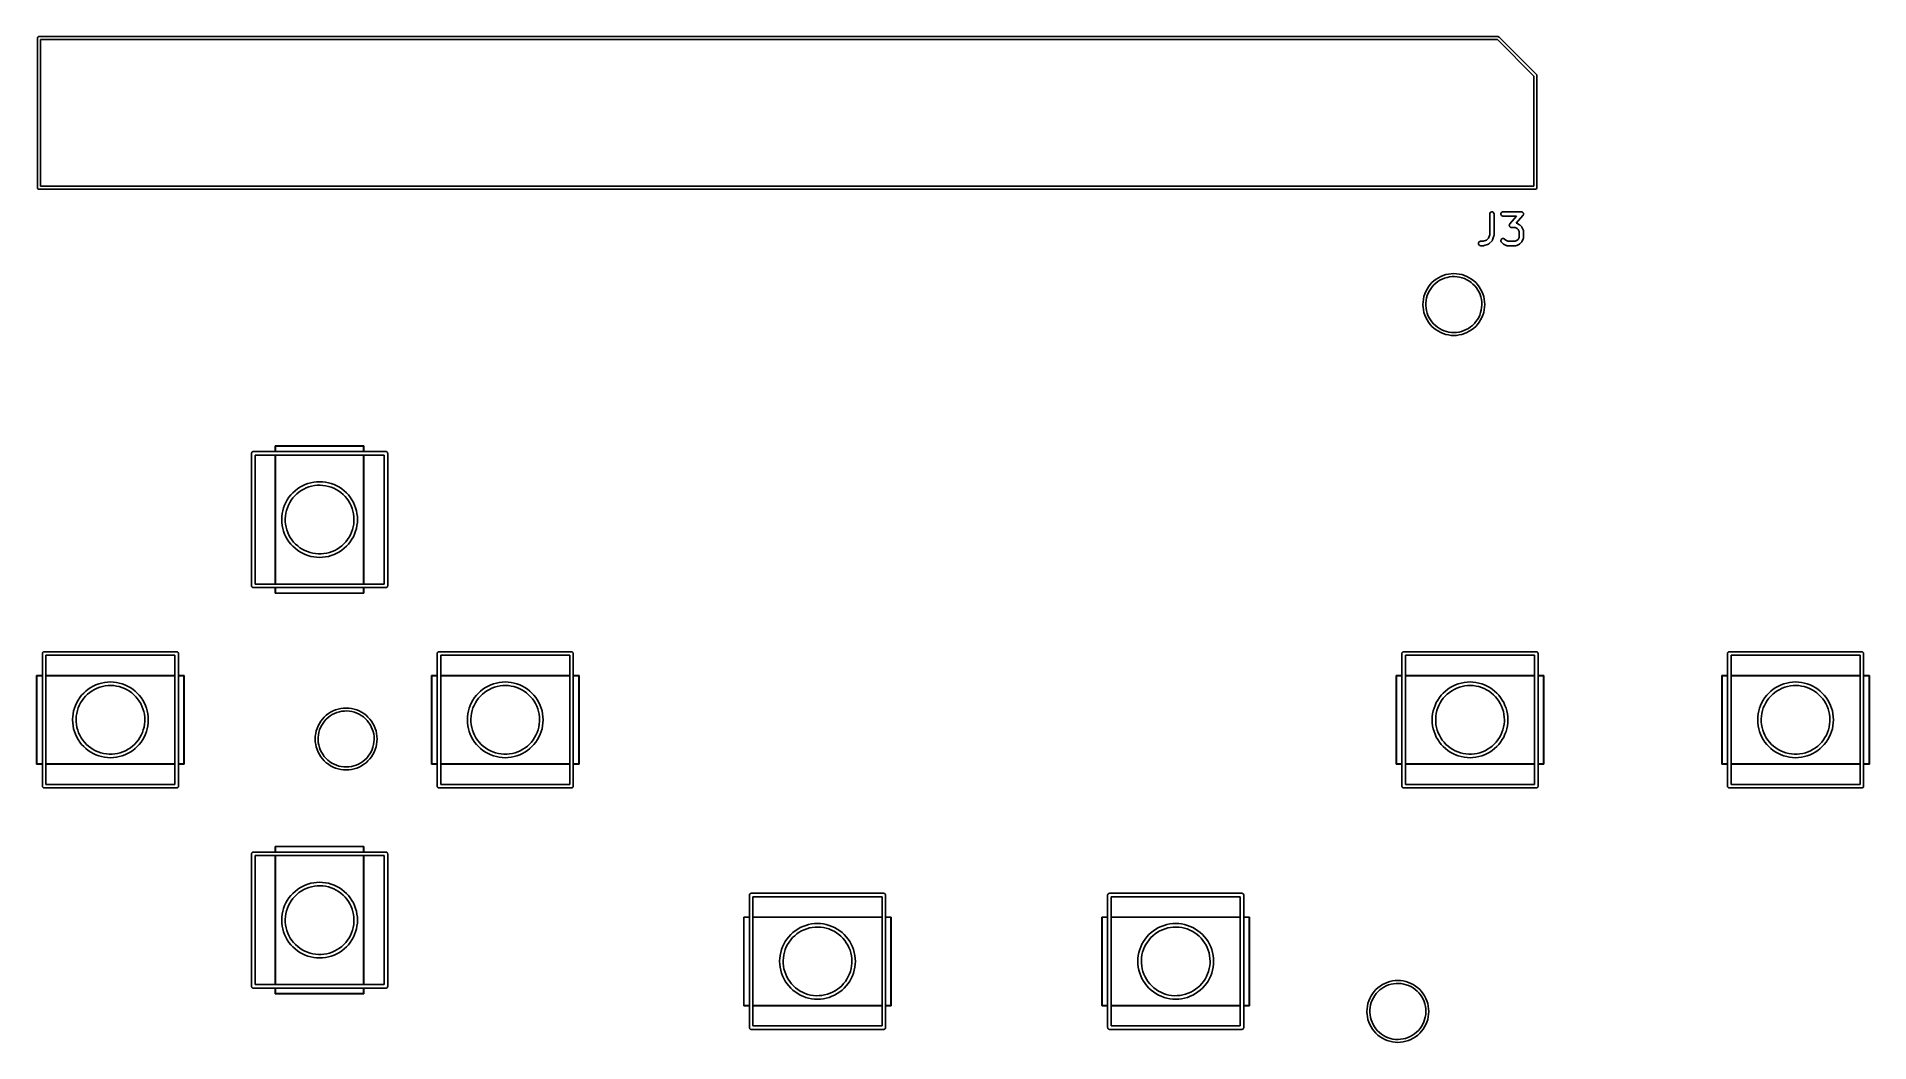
# Model space of a CAD drawing. Extents: x 93.3 to 155.5, y -90.5 to -56.4.
import ezdxf

# ---------------------------------------------------------------- set-up
doc = ezdxf.new("R2010")
doc.units = 0
doc.layers.add('BLACK', color=7, linetype='CONTINUOUS')

msp = doc.modelspace()

# ---------------------------------------------------------------- linework, layer by layer
at = {"layer": 'BLACK', "linetype": 'CONTINUOUS'}
for p, q in [((93.32, -56.455), (93.3238, -56.4359)), ((93.32, -61.535), (93.32, -56.455)), ((93.3238, -56.4359), (93.3346, -56.4196)), ((93.3346, -56.4196), (93.3509, -56.4088)), ((93.3509, -56.4088), (93.37, -56.405)), ((93.37, -56.405), (142.9, -56.405)), ((93.42, -56.505), (93.42, -61.485)), ((142.879, -56.505), (93.42, -56.505)), ((144.12, -57.7457), (142.879, -56.505)), ((142.9, -56.405), (142.919, -56.4088)), ((142.919, -56.4088), (142.935, -56.4196)), ((142.935, -56.4196), (144.205, -57.6896)), ((144.12, -61.485), (144.12, -57.7457)), ((144.205, -57.6896), (144.216, -57.7059)), ((144.216, -57.7059), (144.22, -57.725)), ((144.22, -57.725), (144.22, -61.535)), ((93.3238, -61.5541), (93.32, -61.535)), ((93.3346, -61.5704), (93.3238, -61.5541)), ((93.3509, -61.5812), (93.3346, -61.5704)), ((93.37, -61.585), (93.3509, -61.5812)), ((144.17, -61.585), (93.37, -61.585)), ((93.42, -61.485), (144.12, -61.485)), ((144.189, -61.5812), (144.17, -61.585)), ((144.205, -61.5704), (144.189, -61.5812)), ((144.216, -61.5541), (144.205, -61.5704)), ((144.22, -61.535), (144.216, -61.5541)), ((142.617, -62.4274), (142.618, -62.4145)), ((142.617, -63.1295), (142.617, -62.4274)), ((142.618, -62.4145), (142.626, -62.3912)), ((142.626, -62.3912), (142.641, -62.3719)), ((142.641, -62.3719), (142.662, -62.3585)), ((142.662, -62.3585), (142.686, -62.3526)), ((142.686, -62.3526), (142.71, -62.3547)), ((142.71, -62.3547), (142.733, -62.3647)), ((142.733, -62.3647), (142.751, -62.3814)), ((142.751, -62.3814), (142.763, -62.4031)), ((142.763, -62.4031), (142.767, -62.4274)), ((142.767, -62.4274), (142.767, -63.1417)), ((142.998, -62.4333), (143, -62.4087)), ((143.004, -62.4572), (142.998, -62.4333)), ((143, -62.4087), (143.01, -62.3862)), ((143.017, -62.4779), (143.004, -62.4572)), ((143.01, -62.3862), (143.027, -62.3681)), ((143.036, -62.4931), (143.017, -62.4779)), ((143.027, -62.3681), (143.048, -62.3564)), ((143.06, -62.5013), (143.036, -62.4931)), ((143.048, -62.3564), (143.073, -62.3524)), ((143.073, -62.5024), (143.06, -62.5013)), ((143.073, -62.3524), (143.692, -62.3524)), ((143.526, -62.5024), (143.073, -62.5024)), ((143.283, -62.8039), (143.285, -62.7969)), ((143.284, -62.8091), (143.283, -62.8039)), ((143.284, -62.8142), (143.284, -62.8091)), ((143.285, -62.8212), (143.284, -62.8142)), ((143.285, -62.7969), (143.286, -62.7897)), ((143.286, -62.8284), (143.285, -62.8212)), ((143.286, -62.7897), (143.288, -62.7849)), ((143.288, -62.8331), (143.286, -62.8284)), ((143.288, -62.7849), (143.289, -62.7799)), ((143.289, -62.7799), (143.293, -62.7738)), ((143.293, -62.7738), (143.296, -62.7672)), ((143.296, -62.7672), (143.299, -62.7633)), ((143.299, -62.7633), (143.302, -62.7589)), ((143.302, -62.7589), (143.526, -62.5024)), ((143.748, -62.4768), (143.521, -62.7367)), ((143.521, -62.7367), (143.524, -62.7381)), ((143.524, -62.7381), (143.535, -62.7413)), ((143.535, -62.7413), (143.63, -62.7889)), ((143.63, -62.7889), (143.641, -62.7956)), ((143.641, -62.7956), (143.645, -62.7997)), ((143.645, -62.7997), (143.649, -62.8029)), ((143.649, -62.8029), (143.697, -62.8505)), ((143.692, -62.3524), (143.705, -62.3535)), ((143.705, -62.3535), (143.709, -62.3552)), ((143.709, -62.3552), (143.715, -62.356)), ((143.715, -62.356), (143.721, -62.3593)), ((143.721, -62.3593), (143.728, -62.3617)), ((143.728, -62.3617), (143.732, -62.3649)), ((143.732, -62.3649), (143.736, -62.3672)), ((143.736, -62.3672), (143.741, -62.3724)), ((143.741, -62.3724), (143.747, -62.3769)), ((143.747, -62.3769), (143.75, -62.3813)), ((143.751, -62.4724), (143.748, -62.4768)), ((143.75, -62.3813), (143.754, -62.385)), ((143.754, -62.4686), (143.751, -62.4724)), ((143.754, -62.385), (143.757, -62.3915)), ((143.757, -62.462), (143.754, -62.4686)), ((143.757, -62.3915), (143.76, -62.3976)), ((143.761, -62.4558), (143.757, -62.462)), ((143.76, -62.3976), (143.762, -62.4026)), ((143.762, -62.4508), (143.761, -62.4558)), ((143.762, -62.4026), (143.764, -62.4073)), ((143.764, -62.446), (143.762, -62.4508)), ((143.764, -62.4073), (143.765, -62.4145)), ((143.765, -62.4388), (143.764, -62.446)), ((143.765, -62.4145), (143.766, -62.4215)), ((143.767, -62.4318), (143.765, -62.4388)), ((143.766, -62.4215), (143.766, -62.4267)), ((143.766, -62.4267), (143.767, -62.4318)), ((142.236, -63.4333), (142.238, -63.4087)), ((142.242, -63.4572), (142.236, -63.4333)), ((142.238, -63.4087), (142.248, -63.3862)), ((142.248, -63.3862), (142.265, -63.3681)), ((142.265, -63.3681), (142.286, -63.3564)), ((142.286, -63.3564), (142.311, -63.3524)), ((142.311, -63.3524), (142.394, -63.3524)), ((142.394, -63.3524), (142.508, -63.3142)), ((142.573, -63.4509), (142.43, -63.4985)), ((142.508, -63.3142), (142.578, -63.244)), ((142.582, -63.4458), (142.573, -63.4509)), ((142.578, -63.244), (142.617, -63.1295)), ((142.592, -63.4411), (142.582, -63.4458)), ((142.593, -63.4398), (142.592, -63.4411)), ((142.594, -63.4394), (142.593, -63.4398)), ((142.595, -63.4382), (142.594, -63.4394)), ((142.602, -63.4328), (142.595, -63.4382)), ((142.697, -63.3376), (142.602, -63.4328)), ((142.703, -63.3287), (142.697, -63.3376)), ((142.71, -63.3201), (142.703, -63.3287)), ((142.711, -63.3183), (142.71, -63.3201)), ((142.712, -63.3159), (142.711, -63.3175)), ((142.711, -63.3175), (142.711, -63.3183)), ((142.715, -63.3082), (142.712, -63.3159)), ((142.763, -63.1654), (142.715, -63.3082)), ((142.764, -63.1598), (142.763, -63.1654)), ((142.766, -63.1546), (142.764, -63.1598)), ((142.767, -63.1417), (142.766, -63.1546)), ((142.998, -63.3286), (143.003, -63.3045)), ((143.001, -63.3531), (142.998, -63.3286)), ((143.011, -63.3753), (143.001, -63.3531)), ((143.003, -63.3045), (143.016, -63.2834)), ((143.02, -63.3852), (143.011, -63.3753)), ((143.016, -63.2834), (143.034, -63.2676)), ((143.067, -63.4328), (143.02, -63.3852)), ((143.034, -63.2676), (143.057, -63.2587)), ((143.057, -63.2587), (143.082, -63.2577)), ((143.072, -63.4361), (143.067, -63.4328)), ((143.076, -63.4401), (143.072, -63.4361)), ((143.087, -63.4468), (143.076, -63.4401)), ((143.082, -63.2577), (143.106, -63.2648)), ((143.182, -63.4945), (143.087, -63.4468)), ((143.106, -63.2648), (143.126, -63.2791)), ((143.126, -63.2791), (143.165, -63.3181)), ((143.165, -63.3181), (143.233, -63.3524)), ((143.233, -63.3524), (143.483, -63.3524)), ((143.29, -62.8381), (143.288, -62.8331)), ((143.293, -62.8442), (143.29, -62.8381)), ((143.296, -62.8507), (143.293, -62.8442)), ((143.3, -62.8545), (143.296, -62.8507)), ((143.303, -62.8588), (143.3, -62.8545)), ((143.309, -62.8633), (143.303, -62.8588)), ((143.314, -62.8685), (143.309, -62.8633)), ((143.318, -62.8708), (143.314, -62.8685)), ((143.322, -62.8741), (143.318, -62.8708)), ((143.329, -62.8764), (143.322, -62.8741)), ((143.335, -62.8797), (143.329, -62.8764)), ((143.341, -62.8805), (143.335, -62.8797)), ((143.345, -62.8822), (143.341, -62.8805)), ((143.358, -62.8833), (143.345, -62.8822)), ((143.483, -62.8833), (143.358, -62.8833)), ((143.552, -62.9176), (143.483, -62.8833)), ((143.483, -63.3524), (143.552, -63.3181)), ((143.63, -63.4468), (143.535, -63.4945)), ((143.582, -62.948), (143.552, -62.9176)), ((143.552, -63.3181), (143.582, -63.2877)), ((143.617, -63.0165), (143.582, -62.948)), ((143.582, -63.2877), (143.617, -63.2192)), ((143.617, -63.2192), (143.617, -63.0165)), ((143.635, -63.4435), (143.63, -63.4468)), ((143.64, -63.4411), (143.635, -63.4435)), ((143.649, -63.4328), (143.64, -63.4411)), ((143.697, -63.3852), (143.649, -63.4328)), ((143.697, -62.8505), (143.705, -62.8604)), ((143.7, -63.3806), (143.697, -63.3852)), ((143.704, -63.3767), (143.7, -63.3806)), ((143.711, -63.3657), (143.704, -63.3767)), ((143.705, -62.8604), (143.708, -62.8655)), ((143.708, -62.8655), (143.711, -62.87)), ((143.711, -62.87), (143.759, -62.9653)), ((143.759, -63.2704), (143.711, -63.3657)), ((143.759, -62.9653), (143.762, -62.9731)), ((143.762, -63.2601), (143.759, -63.2704)), ((143.762, -62.9731), (143.763, -62.9745)), ((143.766, -63.2498), (143.762, -63.2601)), ((143.763, -62.9745), (143.763, -62.9754)), ((143.763, -62.9754), (143.764, -62.9773)), ((143.764, -62.9773), (143.765, -62.9881)), ((143.765, -62.9881), (143.767, -62.9988)), ((143.767, -63.2369), (143.766, -63.2452)), ((143.766, -63.2452), (143.766, -63.2469)), ((143.766, -63.2469), (143.766, -63.2478)), ((143.766, -63.2478), (143.766, -63.2498)), ((143.767, -62.9988), (143.767, -63.2369)), ((142.255, -63.4779), (142.242, -63.4572)), ((142.275, -63.4931), (142.255, -63.4779)), ((142.298, -63.5013), (142.275, -63.4931)), ((142.311, -63.5024), (142.298, -63.5013)), ((142.406, -63.5024), (142.311, -63.5024)), ((142.411, -63.5015), (142.406, -63.5024)), ((142.417, -63.5015), (142.411, -63.5015)), ((142.43, -63.4985), (142.417, -63.5015)), ((143.192, -63.4977), (143.182, -63.4945)), ((143.203, -63.5013), (143.192, -63.4977)), ((143.205, -63.5014), (143.203, -63.5013)), ((143.205, -63.5017), (143.205, -63.5014)), ((143.207, -63.5017), (143.205, -63.5017)), ((143.215, -63.5024), (143.207, -63.5017)), ((143.501, -63.5024), (143.215, -63.5024)), ((143.512, -63.5006), (143.501, -63.5024)), ((143.523, -63.4992), (143.512, -63.5006)), ((143.525, -63.4985), (143.523, -63.4992)), ((143.527, -63.4975), (143.525, -63.4983)), ((143.525, -63.4983), (143.525, -63.4985)), ((143.535, -63.4945), (143.527, -63.4975)), ((140.658, -64.7575), (140.725, -64.6957)), ((140.725, -64.6957), (140.798, -64.6399)), ((140.798, -64.6399), (140.875, -64.5907)), ((140.93, -64.6731), (140.857, -64.7191)), ((140.875, -64.5907), (140.956, -64.5484)), ((141.007, -64.6339), (140.93, -64.6731)), ((140.956, -64.5484), (141.041, -64.5133)), ((141.087, -64.6019), (141.007, -64.6339)), ((141.041, -64.5133), (141.128, -64.4858)), ((141.17, -64.5772), (141.087, -64.6019)), ((141.128, -64.4858), (141.218, -64.466)), ((141.255, -64.5602), (141.17, -64.5772)), ((141.218, -64.466), (141.308, -64.454)), ((141.34, -64.5509), (141.255, -64.5602)), ((141.308, -64.454), (141.4, -64.45)), ((141.427, -64.5494), (141.34, -64.5509)), ((141.4, -64.45), (141.492, -64.454)), ((141.513, -64.5557), (141.427, -64.5494)), ((141.492, -64.454), (141.582, -64.466)), ((141.598, -64.5698), (141.513, -64.5557)), ((141.582, -64.466), (141.672, -64.4858)), ((141.681, -64.5915), (141.598, -64.5698)), ((141.672, -64.4858), (141.759, -64.5133)), ((141.762, -64.6207), (141.681, -64.5915)), ((141.759, -64.5133), (141.844, -64.5484)), ((141.841, -64.6572), (141.762, -64.6207)), ((141.915, -64.7006), (141.841, -64.6572)), ((141.844, -64.5484), (141.925, -64.5907)), ((141.925, -64.5907), (142.002, -64.6399)), ((142.002, -64.6399), (142.075, -64.6957)), ((142.075, -64.6957), (142.142, -64.7575)), ((140.354, -65.4085), (140.366, -65.3177)), ((140.366, -65.3177), (140.386, -65.2282)), ((140.386, -65.2282), (140.413, -65.1409)), ((140.413, -65.1409), (140.448, -65.0563)), ((140.448, -65.0563), (140.491, -64.975)), ((140.476, -65.2764), (140.459, -65.3611)), ((140.5, -65.1935), (140.476, -65.2764)), ((140.491, -64.975), (140.54, -64.8977)), ((140.531, -65.1132), (140.5, -65.1935)), ((140.57, -65.036), (140.531, -65.1132)), ((140.54, -64.8977), (140.596, -64.8251)), ((140.615, -64.9627), (140.57, -65.036)), ((140.596, -64.8251), (140.658, -64.7575)), ((140.667, -64.8938), (140.615, -64.9627)), ((140.725, -64.8299), (140.667, -64.8938)), ((140.789, -64.7715), (140.725, -64.8299)), ((140.857, -64.7191), (140.789, -64.7715)), ((141.986, -64.7506), (141.915, -64.7006)), ((142.051, -64.8067), (141.986, -64.7506)), ((142.111, -64.8686), (142.051, -64.8067)), ((142.165, -64.9356), (142.111, -64.8686)), ((142.142, -64.7575), (142.204, -64.8251)), ((142.213, -65.0073), (142.165, -64.9356)), ((142.204, -64.8251), (142.26, -64.8977)), ((142.255, -65.0831), (142.213, -65.0073)), ((142.289, -65.1623), (142.255, -65.0831)), ((142.26, -64.8977), (142.309, -64.975)), ((142.316, -65.2443), (142.289, -65.1623)), ((142.309, -64.975), (142.352, -65.0563)), ((142.335, -65.3283), (142.316, -65.2443)), ((142.352, -65.0563), (142.387, -65.1409)), ((142.387, -65.1409), (142.414, -65.2282)), ((142.414, -65.2282), (142.434, -65.3177)), ((142.434, -65.3177), (142.446, -65.4085)), ((140.35, -65.5), (140.354, -65.4085)), ((140.351, -65.5332), (140.35, -65.5)), ((140.354, -65.5915), (140.351, -65.5332)), ((140.366, -65.6823), (140.354, -65.5915)), ((140.386, -65.7718), (140.366, -65.6823)), ((140.413, -65.8591), (140.386, -65.7718)), ((140.448, -65.9437), (140.413, -65.8591)), ((140.459, -65.3611), (140.45, -65.4469)), ((140.45, -65.4469), (140.45, -65.5332)), ((140.45, -65.5332), (140.456, -65.6192)), ((140.456, -65.6192), (140.471, -65.7042)), ((140.471, -65.7042), (140.494, -65.7876)), ((140.494, -65.7876), (140.523, -65.8685)), ((140.523, -65.8685), (140.56, -65.9465)), ((142.203, -66.0096), (142.246, -65.9347)), ((142.246, -65.9347), (142.282, -65.8563)), ((142.282, -65.8563), (142.31, -65.7749)), ((142.31, -65.7749), (142.332, -65.6912)), ((142.332, -65.6912), (142.345, -65.606)), ((142.347, -65.4138), (142.335, -65.3283)), ((142.345, -65.606), (142.351, -65.5199)), ((142.351, -65.5), (142.347, -65.4138)), ((142.351, -65.5199), (142.351, -65.5)), ((142.387, -65.8591), (142.352, -65.9437)), ((142.414, -65.7718), (142.387, -65.8591)), ((142.434, -65.6823), (142.414, -65.7718)), ((142.446, -65.5915), (142.434, -65.6823)), ((142.446, -65.4085), (142.45, -65.5)), ((142.45, -65.5), (142.446, -65.5915)), ((140.491, -66.025), (140.448, -65.9437)), ((140.54, -66.1023), (140.491, -66.025)), ((140.596, -66.1749), (140.54, -66.1023)), ((140.56, -65.9465), (140.604, -66.0207)), ((140.658, -66.2425), (140.596, -66.1749)), ((140.604, -66.0207), (140.655, -66.0907)), ((140.655, -66.0907), (140.711, -66.1558)), ((140.725, -66.3043), (140.658, -66.2425)), ((140.711, -66.1558), (140.774, -66.2156)), ((140.798, -66.3601), (140.725, -66.3043)), ((140.774, -66.2156), (140.841, -66.2694)), ((140.875, -66.4093), (140.798, -66.3601)), ((140.841, -66.2694), (140.913, -66.3169)), ((140.956, -66.4516), (140.875, -66.4093)), ((140.913, -66.3169), (140.989, -66.3577)), ((141.041, -66.4867), (140.956, -66.4516)), ((140.989, -66.3577), (141.069, -66.3914)), ((141.128, -66.5142), (141.041, -66.4867)), ((141.069, -66.3914), (141.151, -66.4177)), ((141.218, -66.534), (141.128, -66.5142)), ((141.151, -66.4177), (141.235, -66.4366)), ((141.308, -66.546), (141.218, -66.534)), ((141.235, -66.4366), (141.32, -66.4477)), ((141.4, -66.55), (141.308, -66.546)), ((141.32, -66.4477), (141.407, -66.451)), ((141.492, -66.546), (141.4, -66.55)), ((141.407, -66.451), (141.493, -66.4465)), ((141.582, -66.534), (141.492, -66.546)), ((141.493, -66.4465), (141.578, -66.4342)), ((141.578, -66.4342), (141.662, -66.4142)), ((141.672, -66.5142), (141.582, -66.534)), ((141.662, -66.4142), (141.744, -66.3867)), ((141.759, -66.4867), (141.672, -66.5142)), ((141.744, -66.3867), (141.823, -66.3518)), ((141.844, -66.4516), (141.759, -66.4867)), ((141.823, -66.3518), (141.898, -66.31)), ((141.925, -66.4093), (141.844, -66.4516)), ((141.898, -66.31), (141.97, -66.2615)), ((142.002, -66.3601), (141.925, -66.4093)), ((141.97, -66.2615), (142.036, -66.2067)), ((142.075, -66.3043), (142.002, -66.3601)), ((142.036, -66.2067), (142.098, -66.1462)), ((142.142, -66.2425), (142.075, -66.3043)), ((142.098, -66.1462), (142.153, -66.0803)), ((142.204, -66.1749), (142.142, -66.2425)), ((142.153, -66.0803), (142.203, -66.0096)), ((142.26, -66.1023), (142.204, -66.1749)), ((142.309, -66.025), (142.26, -66.1023)), ((142.352, -65.9437), (142.309, -66.025)), ((101.395, -70.3), (101.396, -70.2965)), ((101.396, -70.2965), (101.4, -70.295)), ((101.4, -70.295), (104.4, -70.295)), ((104.4, -70.295), (104.404, -70.2965)), ((104.404, -70.2965), (104.405, -70.3)), ((100.59, -70.5441), (100.591, -70.5426)), ((100.59, -70.5457), (100.59, -70.5441)), ((100.59, -70.55), (100.59, -70.5457)), ((100.59, -75.05), (100.59, -70.55)), ((100.591, -70.5383), (100.594, -70.5308)), ((100.591, -70.5426), (100.591, -70.5383)), ((100.594, -70.5308), (100.596, -70.523)), ((100.596, -70.523), (100.598, -70.5207)), ((100.598, -70.5207), (100.599, -70.5179)), ((100.599, -70.5179), (100.605, -70.512)), ((100.605, -70.512), (100.61, -70.5056)), ((100.61, -70.5056), (100.612, -70.504)), ((100.612, -70.504), (100.614, -70.5018)), ((100.614, -70.5018), (100.622, -70.4983)), ((100.622, -70.4983), (100.628, -70.494)), ((100.628, -70.494), (100.631, -70.4935)), ((100.631, -70.4935), (100.634, -70.4922)), ((100.634, -70.4922), (100.642, -70.4915)), ((100.642, -70.4915), (100.65, -70.49)), ((100.65, -70.49), (101.395, -70.49)), ((100.71, -70.61), (100.71, -74.99)), ((101.395, -70.61), (100.71, -70.61)), ((101.395, -70.49), (101.395, -70.3)), ((101.395, -74.99), (101.395, -70.61)), ((101.405, -70.305), (101.405, -70.49)), ((104.395, -70.305), (101.405, -70.305)), ((101.405, -70.49), (104.395, -70.49)), ((101.405, -70.61), (101.405, -74.99)), ((104.395, -70.61), (101.405, -70.61)), ((104.395, -70.49), (104.395, -70.305)), ((104.395, -74.99), (104.395, -70.61)), ((104.405, -70.3), (104.405, -70.49)), ((104.405, -70.49), (105.15, -70.49)), ((104.405, -70.61), (104.405, -74.99)), ((105.09, -70.61), (104.405, -70.61)), ((105.09, -74.99), (105.09, -70.61)), ((105.15, -70.49), (105.154, -70.4904)), ((105.154, -70.4904), (105.156, -70.4903)), ((105.156, -70.4903), (105.157, -70.4907)), ((105.157, -70.4907), (105.162, -70.4911)), ((105.162, -70.4911), (105.169, -70.4941)), ((105.169, -70.4941), (105.177, -70.4964)), ((105.177, -70.4964), (105.179, -70.4982)), ((105.179, -70.4982), (105.182, -70.4993)), ((105.182, -70.4993), (105.188, -70.5048)), ((105.188, -70.5048), (105.194, -70.5097)), ((105.194, -70.5097), (105.196, -70.5122)), ((105.196, -70.5122), (105.198, -70.5142)), ((105.198, -70.5142), (105.202, -70.5215)), ((105.202, -70.5215), (105.206, -70.5284)), ((105.206, -70.5284), (105.207, -70.5313)), ((105.207, -70.5313), (105.208, -70.534)), ((105.208, -70.534), (105.209, -70.542)), ((105.209, -70.542), (105.21, -70.55)), ((105.21, -70.55), (105.21, -75.05)), ((102.6, -71.5505), (102.699, -71.5308)), ((102.699, -71.5308), (102.799, -71.519)), ((102.799, -71.519), (102.9, -71.515)), ((102.9, -71.515), (103.001, -71.519)), ((103.001, -71.519), (103.101, -71.5308)), ((103.101, -71.5308), (103.2, -71.5505)), ((101.755, -72.2166), (101.804, -72.1286)), ((101.804, -72.1286), (101.86, -72.0447)), ((101.86, -72.0447), (101.923, -71.9655)), ((101.937, -72.1429), (101.886, -72.2241)), ((101.923, -71.9655), (101.991, -71.8914)), ((101.994, -72.0662), (101.937, -72.1429)), ((101.991, -71.8914), (102.065, -71.8229)), ((102.057, -71.9944), (101.994, -72.0662)), ((102.126, -71.9281), (102.057, -71.9944)), ((102.065, -71.8229), (102.145, -71.7604)), ((102.2, -71.8676), (102.126, -71.9281)), ((102.145, -71.7604), (102.229, -71.7044)), ((102.279, -71.8133), (102.2, -71.8676)), ((102.229, -71.7044), (102.317, -71.6551)), ((102.362, -71.7657), (102.279, -71.8133)), ((102.317, -71.6551), (102.408, -71.6128)), ((102.448, -71.7251), (102.362, -71.7657)), ((102.408, -71.6128), (102.503, -71.5779)), ((102.538, -71.6917), (102.448, -71.7251)), ((102.503, -71.5779), (102.6, -71.5505)), ((102.63, -71.6657), (102.538, -71.6917)), ((102.724, -71.6474), (102.63, -71.6657)), ((102.819, -71.6368), (102.724, -71.6474)), ((102.914, -71.6341), (102.819, -71.6368)), ((103.01, -71.6392), (102.914, -71.6341)), ((103.104, -71.6521), (103.01, -71.6392)), ((103.198, -71.6727), (103.104, -71.6521)), ((103.289, -71.7009), (103.198, -71.6727)), ((103.2, -71.5505), (103.297, -71.5779)), ((103.378, -71.7365), (103.289, -71.7009)), ((103.297, -71.5779), (103.392, -71.6128)), ((103.464, -71.7792), (103.378, -71.7365)), ((103.392, -71.6128), (103.483, -71.6551)), ((103.545, -71.8288), (103.464, -71.7792)), ((103.483, -71.6551), (103.571, -71.7044)), ((103.623, -71.885), (103.545, -71.8288)), ((103.571, -71.7044), (103.655, -71.7604)), ((103.695, -71.9472), (103.623, -71.885)), ((103.655, -71.7604), (103.735, -71.8229)), ((103.762, -72.0153), (103.695, -71.9472)), ((103.735, -71.8229), (103.809, -71.8914)), ((103.824, -72.0886), (103.762, -72.0153)), ((103.809, -71.8914), (103.877, -71.9655)), ((103.879, -72.1667), (103.824, -72.0886)), ((103.877, -71.9655), (103.94, -72.0447)), ((103.94, -72.0447), (103.996, -72.1286)), ((103.996, -72.1286), (104.045, -72.2166)), ((101.615, -72.8), (101.616, -72.7715)), ((101.616, -72.7715), (101.619, -72.6992)), ((101.619, -72.6992), (101.631, -72.599)), ((101.631, -72.599), (101.651, -72.5)), ((101.651, -72.5), (101.678, -72.4029)), ((101.678, -72.4029), (101.713, -72.3083)), ((101.713, -72.3083), (101.755, -72.2166)), ((101.741, -72.6761), (101.734, -72.7715)), ((101.734, -72.7715), (101.736, -72.8671)), ((101.755, -72.5815), (101.741, -72.6761)), ((101.776, -72.4884), (101.755, -72.5815)), ((101.806, -72.3974), (101.776, -72.4884)), ((101.842, -72.3091), (101.806, -72.3974)), ((101.886, -72.2241), (101.842, -72.3091)), ((103.928, -72.249), (103.879, -72.1667)), ((103.969, -72.3351), (103.928, -72.249)), ((104.004, -72.4242), (103.969, -72.3351)), ((104.031, -72.5159), (104.004, -72.4242)), ((104.05, -72.6096), (104.031, -72.5159)), ((104.045, -72.2166), (104.087, -72.3083)), ((104.062, -72.7045), (104.05, -72.6096)), ((104.066, -72.8), (104.062, -72.7045)), ((104.087, -72.3083), (104.122, -72.4029)), ((104.122, -72.4029), (104.149, -72.5)), ((104.149, -72.5), (104.169, -72.599)), ((104.169, -72.599), (104.181, -72.6992)), ((104.181, -72.6992), (104.185, -72.8)), ((101.619, -72.9008), (101.615, -72.8)), ((101.631, -73.001), (101.619, -72.9008)), ((101.651, -73.1), (101.631, -73.001)), ((101.678, -73.1971), (101.651, -73.1)), ((101.713, -73.2917), (101.678, -73.1971)), ((101.755, -73.3834), (101.713, -73.2917)), ((101.736, -72.8671), (101.745, -72.9623)), ((101.745, -72.9623), (101.763, -73.0563)), ((101.804, -73.4714), (101.755, -73.3834)), ((101.763, -73.0563), (101.787, -73.1487)), ((101.787, -73.1487), (101.82, -73.2387)), ((101.82, -73.2387), (101.859, -73.3257)), ((101.859, -73.3257), (101.906, -73.4092)), ((103.847, -73.4804), (103.899, -73.4005)), ((103.899, -73.4005), (103.945, -73.3166)), ((103.945, -73.3166), (103.984, -73.2292)), ((103.984, -73.2292), (104.016, -73.139)), ((104.045, -73.3834), (103.996, -73.4714)), ((104.016, -73.139), (104.04, -73.0464)), ((104.04, -73.0464), (104.056, -72.9522)), ((104.087, -73.2917), (104.045, -73.3834)), ((104.056, -72.9522), (104.065, -72.857)), ((104.065, -72.857), (104.066, -72.8)), ((104.122, -73.1971), (104.087, -73.2917)), ((104.149, -73.1), (104.122, -73.1971)), ((104.169, -73.001), (104.149, -73.1)), ((104.181, -72.9008), (104.169, -73.001)), ((104.185, -72.8), (104.181, -72.9008)), ((101.86, -73.5553), (101.804, -73.4714)), ((101.923, -73.6345), (101.86, -73.5553)), ((101.906, -73.4092), (101.959, -73.4886)), ((101.991, -73.7086), (101.923, -73.6345)), ((101.959, -73.4886), (102.019, -73.5634)), ((102.065, -73.7771), (101.991, -73.7086)), ((102.019, -73.5634), (102.084, -73.6331)), ((102.145, -73.8396), (102.065, -73.7771)), ((102.084, -73.6331), (102.155, -73.6971)), ((102.229, -73.8956), (102.145, -73.8396)), ((102.155, -73.6971), (102.231, -73.7551)), ((102.317, -73.9449), (102.229, -73.8956)), ((102.231, -73.7551), (102.312, -73.8067)), ((102.312, -73.8067), (102.396, -73.8515)), ((102.408, -73.9872), (102.317, -73.9449)), ((102.396, -73.8515), (102.484, -73.8893)), ((102.503, -74.0221), (102.408, -73.9872)), ((102.484, -73.8893), (102.575, -73.9197)), ((102.6, -74.0495), (102.503, -74.0221)), ((102.575, -73.9197), (102.668, -73.9426)), ((102.668, -73.9426), (102.762, -73.9578)), ((102.762, -73.9578), (102.857, -73.9652)), ((102.857, -73.9652), (102.953, -73.9648)), ((102.953, -73.9648), (103.048, -73.9565)), ((103.048, -73.9565), (103.142, -73.9405)), ((103.142, -73.9405), (103.235, -73.9168)), ((103.297, -74.0221), (103.2, -74.0495)), ((103.235, -73.9168), (103.325, -73.8856)), ((103.392, -73.9872), (103.297, -74.0221)), ((103.325, -73.8856), (103.413, -73.8471)), ((103.483, -73.9449), (103.392, -73.9872)), ((103.413, -73.8471), (103.497, -73.8015)), ((103.571, -73.8956), (103.483, -73.9449)), ((103.497, -73.8015), (103.577, -73.7493)), ((103.655, -73.8396), (103.571, -73.8956)), ((103.577, -73.7493), (103.653, -73.6906)), ((103.653, -73.6906), (103.723, -73.6259)), ((103.735, -73.7771), (103.655, -73.8396)), ((103.723, -73.6259), (103.788, -73.5557)), ((103.809, -73.7086), (103.735, -73.7771)), ((103.788, -73.5557), (103.847, -73.4804)), ((103.877, -73.6345), (103.809, -73.7086)), ((103.94, -73.5553), (103.877, -73.6345)), ((103.996, -73.4714), (103.94, -73.5553)), ((102.699, -74.0692), (102.6, -74.0495)), ((102.799, -74.081), (102.699, -74.0692)), ((102.9, -74.085), (102.799, -74.081)), ((103.001, -74.081), (102.9, -74.085)), ((103.101, -74.0692), (103.001, -74.081)), ((103.2, -74.0495), (103.101, -74.0692)), ((100.591, -75.058), (100.59, -75.05)), ((100.592, -75.066), (100.591, -75.058)), ((100.593, -75.0687), (100.592, -75.066)), ((100.594, -75.0716), (100.593, -75.0687)), ((100.598, -75.0785), (100.594, -75.0716)), ((100.602, -75.0858), (100.598, -75.0785)), ((100.604, -75.0878), (100.602, -75.0858)), ((100.606, -75.0903), (100.604, -75.0878)), ((100.612, -75.0952), (100.606, -75.0903)), ((100.618, -75.1007), (100.612, -75.0952)), ((100.621, -75.1018), (100.618, -75.1007)), ((100.623, -75.1036), (100.621, -75.1018)), ((100.631, -75.1059), (100.623, -75.1036)), ((100.638, -75.1089), (100.631, -75.1059)), ((100.643, -75.1093), (100.638, -75.1089)), ((100.644, -75.1097), (100.643, -75.1093)), ((100.646, -75.1096), (100.644, -75.1097)), ((100.65, -75.11), (100.646, -75.1096)), ((101.395, -75.11), (100.65, -75.11)), ((100.71, -74.99), (101.395, -74.99)), ((101.395, -75.3), (101.395, -75.11)), ((101.405, -74.99), (104.395, -74.99)), ((101.405, -75.11), (101.405, -75.295)), ((104.395, -75.11), (101.405, -75.11)), ((104.395, -75.295), (104.395, -75.11)), ((104.405, -74.99), (105.09, -74.99)), ((105.15, -75.11), (104.405, -75.11)), ((104.405, -75.11), (104.405, -75.3)), ((105.158, -75.1085), (105.15, -75.11)), ((105.166, -75.1078), (105.158, -75.1085)), ((105.169, -75.1065), (105.166, -75.1078)), ((105.172, -75.106), (105.169, -75.1065)), ((105.178, -75.1017), (105.172, -75.106)), ((105.186, -75.0982), (105.178, -75.1017)), ((105.188, -75.096), (105.186, -75.0982)), ((105.19, -75.0944), (105.188, -75.096)), ((105.195, -75.088), (105.19, -75.0944)), ((105.201, -75.0821), (105.195, -75.088)), ((105.202, -75.0793), (105.201, -75.0821)), ((105.204, -75.077), (105.202, -75.0793)), ((105.206, -75.0692), (105.204, -75.077)), ((105.209, -75.0617), (105.206, -75.0692)), ((105.21, -75.0559), (105.209, -75.0574)), ((105.209, -75.0574), (105.209, -75.0617)), ((105.21, -75.05), (105.21, -75.0543)), ((105.21, -75.0543), (105.21, -75.0559)), ((101.396, -75.3035), (101.395, -75.3)), ((101.4, -75.305), (101.396, -75.3035)), ((104.4, -75.305), (101.4, -75.305)), ((101.405, -75.295), (104.395, -75.295)), ((104.404, -75.3035), (104.4, -75.305)), ((104.405, -75.3), (104.404, -75.3035)), ((93.49, -77.35), (93.4904, -77.3457)), ((93.49, -78.095), (93.49, -77.35)), ((93.4903, -77.3441), (93.4907, -77.3426)), ((93.4904, -77.3457), (93.4903, -77.3441)), ((93.4907, -77.3426), (93.4911, -77.3383)), ((93.4911, -77.3383), (93.4941, -77.3308)), ((93.4941, -77.3308), (93.4964, -77.323)), ((93.4964, -77.323), (93.4982, -77.3207)), ((93.4982, -77.3207), (93.4993, -77.3179)), ((93.4993, -77.3179), (93.5048, -77.312)), ((93.5048, -77.312), (93.5097, -77.3056)), ((93.5097, -77.3056), (93.5122, -77.304)), ((93.5122, -77.304), (93.5142, -77.3018)), ((93.5142, -77.3018), (93.5215, -77.2983)), ((93.5215, -77.2983), (93.5284, -77.294)), ((93.5284, -77.294), (93.5313, -77.2935)), ((93.5313, -77.2935), (93.534, -77.2922)), ((93.534, -77.2922), (93.542, -77.2915)), ((93.542, -77.2915), (93.55, -77.29)), ((93.55, -77.29), (98.05, -77.29)), ((93.61, -77.41), (93.61, -78.095)), ((97.99, -77.41), (93.61, -77.41)), ((97.99, -78.095), (97.99, -77.41)), ((98.05, -77.29), (98.0543, -77.2904)), ((98.0543, -77.2904), (98.0559, -77.2903)), ((98.0559, -77.2903), (98.0574, -77.2907)), ((98.0574, -77.2907), (98.0617, -77.2911)), ((98.0617, -77.2911), (98.0692, -77.2941)), ((98.0692, -77.2941), (98.077, -77.2964)), ((98.077, -77.2964), (98.0793, -77.2982)), ((98.0793, -77.2982), (98.0821, -77.2993)), ((98.0821, -77.2993), (98.088, -77.3048)), ((98.088, -77.3048), (98.0944, -77.3097)), ((98.0944, -77.3097), (98.096, -77.3122)), ((98.096, -77.3122), (98.0982, -77.3142)), ((98.0982, -77.3142), (98.1017, -77.3215)), ((98.1017, -77.3215), (98.106, -77.3284)), ((98.106, -77.3284), (98.1065, -77.3313)), ((98.1065, -77.3313), (98.1078, -77.334)), ((98.1078, -77.334), (98.1085, -77.342)), ((98.1085, -77.342), (98.11, -77.35)), ((98.11, -77.35), (98.11, -78.095)), ((106.89, -77.3441), (106.891, -77.3426)), ((106.89, -77.3457), (106.89, -77.3441)), ((106.89, -77.35), (106.89, -77.3457)), ((106.89, -78.095), (106.89, -77.35)), ((106.891, -77.3383), (106.894, -77.3308)), ((106.891, -77.3426), (106.891, -77.3383)), ((106.894, -77.3308), (106.896, -77.323)), ((106.896, -77.323), (106.898, -77.3207)), ((106.898, -77.3207), (106.899, -77.3179)), ((106.899, -77.3179), (106.905, -77.312)), ((106.905, -77.312), (106.91, -77.3056)), ((106.91, -77.3056), (106.912, -77.304)), ((106.912, -77.304), (106.914, -77.3018)), ((106.914, -77.3018), (106.922, -77.2983)), ((106.922, -77.2983), (106.928, -77.294)), ((106.928, -77.294), (106.931, -77.2935)), ((106.931, -77.2935), (106.934, -77.2922)), ((106.934, -77.2922), (106.942, -77.2915)), ((106.942, -77.2915), (106.95, -77.29)), ((106.95, -77.29), (111.45, -77.29)), ((107.01, -77.41), (107.01, -78.095)), ((111.39, -77.41), (107.01, -77.41)), ((111.39, -78.095), (111.39, -77.41)), ((111.45, -77.29), (111.454, -77.2904)), ((111.454, -77.2904), (111.456, -77.2903)), ((111.456, -77.2903), (111.457, -77.2907)), ((111.457, -77.2907), (111.462, -77.2911)), ((111.462, -77.2911), (111.469, -77.2941)), ((111.469, -77.2941), (111.477, -77.2964)), ((111.477, -77.2964), (111.479, -77.2982)), ((111.479, -77.2982), (111.482, -77.2993)), ((111.482, -77.2993), (111.488, -77.3048)), ((111.488, -77.3048), (111.494, -77.3097)), ((111.494, -77.3097), (111.496, -77.3122)), ((111.496, -77.3122), (111.498, -77.3142)), ((111.498, -77.3142), (111.502, -77.3215)), ((111.502, -77.3215), (111.506, -77.3284)), ((111.506, -77.3284), (111.507, -77.3313)), ((111.507, -77.3313), (111.508, -77.334)), ((111.508, -77.334), (111.509, -77.342)), ((111.509, -77.342), (111.51, -77.35)), ((111.51, -77.35), (111.51, -78.095)), ((139.64, -77.3441), (139.641, -77.3426)), ((139.64, -77.3457), (139.64, -77.3441)), ((139.64, -77.35), (139.64, -77.3457)), ((139.64, -78.095), (139.64, -77.35)), ((139.641, -77.3383), (139.644, -77.3308)), ((139.641, -77.3426), (139.641, -77.3383)), ((139.644, -77.3308), (139.646, -77.323)), ((139.646, -77.323), (139.648, -77.3207)), ((139.648, -77.3207), (139.649, -77.3179)), ((139.649, -77.3179), (139.655, -77.312)), ((139.655, -77.312), (139.66, -77.3056)), ((139.66, -77.3056), (139.662, -77.304)), ((139.662, -77.304), (139.664, -77.3018)), ((139.664, -77.3018), (139.672, -77.2983)), ((139.672, -77.2983), (139.678, -77.294)), ((139.678, -77.294), (139.681, -77.2935)), ((139.681, -77.2935), (139.684, -77.2922)), ((139.684, -77.2922), (139.692, -77.2915)), ((139.692, -77.2915), (139.7, -77.29)), ((139.7, -77.29), (144.2, -77.29)), ((139.76, -77.41), (139.76, -78.095)), ((144.14, -77.41), (139.76, -77.41)), ((144.14, -78.095), (144.14, -77.41)), ((144.2, -77.29), (144.204, -77.2904)), ((144.204, -77.2904), (144.206, -77.2903)), ((144.206, -77.2903), (144.207, -77.2907)), ((144.207, -77.2907), (144.212, -77.2911)), ((144.212, -77.2911), (144.219, -77.2941)), ((144.219, -77.2941), (144.227, -77.2964)), ((144.227, -77.2964), (144.229, -77.2982)), ((144.229, -77.2982), (144.232, -77.2993)), ((144.232, -77.2993), (144.238, -77.3048)), ((144.238, -77.3048), (144.244, -77.3097)), ((144.244, -77.3097), (144.246, -77.3122)), ((144.246, -77.3122), (144.248, -77.3142)), ((144.248, -77.3142), (144.252, -77.3215)), ((144.252, -77.3215), (144.256, -77.3284)), ((144.256, -77.3284), (144.257, -77.3313)), ((144.257, -77.3313), (144.258, -77.334)), ((144.258, -77.334), (144.259, -77.342)), ((144.259, -77.342), (144.26, -77.35)), ((144.26, -77.35), (144.26, -78.095)), ((150.69, -77.3441), (150.691, -77.3426)), ((150.69, -77.3457), (150.69, -77.3441)), ((150.69, -77.35), (150.69, -77.3457)), ((150.69, -78.095), (150.69, -77.35)), ((150.691, -77.3383), (150.694, -77.3308)), ((150.691, -77.3426), (150.691, -77.3383)), ((150.694, -77.3308), (150.696, -77.323)), ((150.696, -77.323), (150.698, -77.3207)), ((150.698, -77.3207), (150.699, -77.3179)), ((150.699, -77.3179), (150.705, -77.312)), ((150.705, -77.312), (150.71, -77.3056)), ((150.71, -77.3056), (150.712, -77.304)), ((150.712, -77.304), (150.714, -77.3018)), ((150.714, -77.3018), (150.722, -77.2983)), ((150.722, -77.2983), (150.728, -77.294)), ((150.728, -77.294), (150.731, -77.2935)), ((150.731, -77.2935), (150.734, -77.2922)), ((150.734, -77.2922), (150.742, -77.2915)), ((150.742, -77.2915), (150.75, -77.29)), ((150.75, -77.29), (155.25, -77.29)), ((150.81, -77.41), (150.81, -78.095)), ((155.19, -77.41), (150.81, -77.41)), ((155.19, -78.095), (155.19, -77.41)), ((155.25, -77.29), (155.254, -77.2904)), ((155.254, -77.2904), (155.256, -77.2903)), ((155.256, -77.2903), (155.257, -77.2907)), ((155.257, -77.2907), (155.262, -77.2911)), ((155.262, -77.2911), (155.269, -77.2941)), ((155.269, -77.2941), (155.277, -77.2964)), ((155.277, -77.2964), (155.279, -77.2982)), ((155.279, -77.2982), (155.282, -77.2993)), ((155.282, -77.2993), (155.288, -77.3048)), ((155.288, -77.3048), (155.294, -77.3097)), ((155.294, -77.3097), (155.296, -77.3122)), ((155.296, -77.3122), (155.298, -77.3142)), ((155.298, -77.3142), (155.302, -77.3215)), ((155.302, -77.3215), (155.306, -77.3284)), ((155.306, -77.3284), (155.307, -77.3313)), ((155.307, -77.3313), (155.308, -77.334)), ((155.308, -77.334), (155.309, -77.342)), ((155.309, -77.342), (155.31, -77.35)), ((155.31, -77.35), (155.31, -78.095)), ((93.295, -78.1), (93.2965, -78.0965)), ((93.295, -81.1), (93.295, -78.1)), ((93.2965, -78.0965), (93.3, -78.095)), ((93.3, -78.095), (93.49, -78.095)), ((93.305, -78.105), (93.305, -81.095)), ((93.49, -78.105), (93.305, -78.105)), ((93.49, -81.095), (93.49, -78.105)), ((93.61, -78.095), (97.99, -78.095)), ((93.61, -78.105), (93.61, -81.095)), ((97.99, -78.105), (93.61, -78.105)), ((95.3083, -78.4128), (95.4029, -78.3779)), ((95.4029, -78.3779), (95.5, -78.3505)), ((95.5, -78.3505), (95.599, -78.3308)), ((95.599, -78.3308), (95.6992, -78.319)), ((95.6992, -78.319), (95.8, -78.315)), ((95.8, -78.315), (95.9008, -78.319)), ((95.9008, -78.319), (96.001, -78.3308)), ((96.001, -78.3308), (96.1, -78.3505)), ((96.1, -78.3505), (96.1971, -78.3779)), ((96.1971, -78.3779), (96.2917, -78.4128)), ((97.99, -81.095), (97.99, -78.105)), ((98.11, -78.095), (98.3, -78.095)), ((98.11, -78.105), (98.11, -81.095)), ((98.295, -78.105), (98.11, -78.105)), ((98.295, -81.095), (98.295, -78.105)), ((98.3, -78.095), (98.3035, -78.0965)), ((98.3035, -78.0965), (98.305, -78.1)), ((98.305, -78.1), (98.305, -81.1)), ((106.695, -78.1), (106.696, -78.0965)), ((106.695, -81.1), (106.695, -78.1)), ((106.696, -78.0965), (106.7, -78.095)), ((106.7, -78.095), (106.89, -78.095)), ((106.705, -78.105), (106.705, -81.095)), ((106.89, -78.105), (106.705, -78.105)), ((106.89, -81.095), (106.89, -78.105)), ((107.01, -78.095), (111.39, -78.095)), ((107.01, -78.105), (107.01, -81.095)), ((111.39, -78.105), (107.01, -78.105)), ((108.708, -78.4128), (108.803, -78.3779)), ((108.803, -78.3779), (108.9, -78.3505)), ((108.9, -78.3505), (108.999, -78.3308)), ((108.999, -78.3308), (109.099, -78.319)), ((109.099, -78.319), (109.2, -78.315)), ((109.2, -78.315), (109.301, -78.319)), ((109.301, -78.319), (109.401, -78.3308)), ((109.401, -78.3308), (109.5, -78.3505)), ((109.5, -78.3505), (109.597, -78.3779)), ((109.597, -78.3779), (109.692, -78.4128)), ((111.39, -81.095), (111.39, -78.105)), ((111.51, -78.095), (111.7, -78.095)), ((111.51, -78.105), (111.51, -81.095)), ((111.695, -78.105), (111.51, -78.105)), ((111.695, -81.095), (111.695, -78.105)), ((111.7, -78.095), (111.704, -78.0965)), ((111.704, -78.0965), (111.705, -78.1)), ((111.705, -78.1), (111.705, -81.1)), ((139.445, -78.1), (139.446, -78.0965)), ((139.445, -81.1), (139.445, -78.1)), ((139.446, -78.0965), (139.45, -78.095)), ((139.45, -78.095), (139.64, -78.095)), ((139.455, -78.105), (139.455, -81.095)), ((139.64, -78.105), (139.455, -78.105)), ((139.64, -81.095), (139.64, -78.105)), ((139.76, -78.095), (144.14, -78.095)), ((139.76, -78.105), (139.76, -81.095)), ((144.14, -78.105), (139.76, -78.105)), ((141.458, -78.4128), (141.553, -78.3779)), ((141.553, -78.3779), (141.65, -78.3505)), ((141.65, -78.3505), (141.749, -78.3308)), ((141.749, -78.3308), (141.849, -78.319)), ((141.849, -78.319), (141.95, -78.315)), ((141.95, -78.315), (142.051, -78.319)), ((142.051, -78.319), (142.151, -78.3308)), ((142.151, -78.3308), (142.25, -78.3505)), ((142.25, -78.3505), (142.347, -78.3779)), ((142.347, -78.3779), (142.442, -78.4128)), ((144.14, -81.095), (144.14, -78.105)), ((144.26, -78.095), (144.45, -78.095)), ((144.26, -78.105), (144.26, -81.095)), ((144.445, -78.105), (144.26, -78.105)), ((144.445, -81.095), (144.445, -78.105)), ((144.45, -78.095), (144.454, -78.0965)), ((144.454, -78.0965), (144.455, -78.1)), ((144.455, -78.1), (144.455, -81.1)), ((150.495, -78.1), (150.496, -78.0965)), ((150.495, -81.1), (150.495, -78.1)), ((150.496, -78.0965), (150.5, -78.095)), ((150.5, -78.095), (150.69, -78.095)), ((150.505, -78.105), (150.505, -81.095)), ((150.69, -78.105), (150.505, -78.105)), ((150.69, -81.095), (150.69, -78.105)), ((150.81, -78.095), (155.19, -78.095)), ((150.81, -78.105), (150.81, -81.095)), ((155.19, -78.105), (150.81, -78.105)), ((152.508, -78.4128), (152.603, -78.3779)), ((152.603, -78.3779), (152.7, -78.3505)), ((152.7, -78.3505), (152.799, -78.3308)), ((152.799, -78.3308), (152.899, -78.319)), ((152.899, -78.319), (153, -78.315)), ((153, -78.315), (153.101, -78.319)), ((153.101, -78.319), (153.201, -78.3308)), ((153.201, -78.3308), (153.3, -78.3505)), ((153.3, -78.3505), (153.397, -78.3779)), ((153.397, -78.3779), (153.492, -78.4128)), ((155.19, -81.095), (155.19, -78.105)), ((155.31, -78.095), (155.5, -78.095)), ((155.31, -78.105), (155.31, -81.095)), ((155.495, -78.105), (155.31, -78.105)), ((155.495, -81.095), (155.495, -78.105)), ((155.5, -78.095), (155.504, -78.0965)), ((155.504, -78.0965), (155.505, -78.1)), ((155.505, -78.1), (155.505, -81.1)), ((94.6551, -79.0166), (94.7044, -78.9286)), ((94.7044, -78.9286), (94.7604, -78.8447)), ((94.7604, -78.8447), (94.8229, -78.7655)), ((94.8368, -78.9429), (94.7862, -79.0241)), ((94.8229, -78.7655), (94.8914, -78.6914)), ((94.8939, -78.8662), (94.8368, -78.9429)), ((94.8914, -78.6914), (94.9655, -78.6229)), ((94.957, -78.7944), (94.8939, -78.8662)), ((95.0259, -78.7281), (94.957, -78.7944)), ((94.9655, -78.6229), (95.0447, -78.5604)), ((95.0999, -78.6676), (95.0259, -78.7281)), ((95.0447, -78.5604), (95.1286, -78.5044)), ((95.1787, -78.6133), (95.0999, -78.6676)), ((95.1286, -78.5044), (95.2166, -78.4551)), ((95.2616, -78.5657), (95.1787, -78.6133)), ((95.2166, -78.4551), (95.3083, -78.4128)), ((95.3482, -78.5251), (95.2616, -78.5657)), ((95.4378, -78.4917), (95.3482, -78.5251)), ((95.5298, -78.4657), (95.4378, -78.4917)), ((95.6236, -78.4474), (95.5298, -78.4657)), ((95.7187, -78.4368), (95.6236, -78.4474)), ((95.8142, -78.4341), (95.7187, -78.4368)), ((95.9097, -78.4392), (95.8142, -78.4341)), ((96.0045, -78.4521), (95.9097, -78.4392)), ((96.0978, -78.4727), (96.0045, -78.4521)), ((96.1892, -78.5009), (96.0978, -78.4727)), ((96.278, -78.5365), (96.1892, -78.5009)), ((96.3635, -78.5792), (96.278, -78.5365)), ((96.2917, -78.4128), (96.3834, -78.4551)), ((96.4453, -78.6288), (96.3635, -78.5792)), ((96.3834, -78.4551), (96.4714, -78.5044)), ((96.5227, -78.685), (96.4453, -78.6288)), ((96.4714, -78.5044), (96.5553, -78.5604)), ((96.5952, -78.7472), (96.5227, -78.685)), ((96.5553, -78.5604), (96.6345, -78.6229)), ((96.6624, -78.8153), (96.5952, -78.7472)), ((96.6345, -78.6229), (96.7086, -78.6914)), ((96.7238, -78.8886), (96.6624, -78.8153)), ((96.7086, -78.6914), (96.7771, -78.7655)), ((96.779, -78.9667), (96.7238, -78.8886)), ((96.7771, -78.7655), (96.8396, -78.8447)), ((96.8276, -79.049), (96.779, -78.9667)), ((96.8396, -78.8447), (96.8956, -78.9286)), ((96.8956, -78.9286), (96.9449, -79.0166)), ((108.055, -79.0166), (108.104, -78.9286)), ((108.104, -78.9286), (108.16, -78.8447)), ((108.16, -78.8447), (108.223, -78.7655)), ((108.237, -78.9429), (108.186, -79.0241)), ((108.223, -78.7655), (108.291, -78.6914)), ((108.294, -78.8662), (108.237, -78.9429)), ((108.291, -78.6914), (108.365, -78.6229)), ((108.357, -78.7944), (108.294, -78.8662)), ((108.426, -78.7281), (108.357, -78.7944)), ((108.365, -78.6229), (108.445, -78.5604)), ((108.5, -78.6676), (108.426, -78.7281)), ((108.445, -78.5604), (108.529, -78.5044)), ((108.579, -78.6133), (108.5, -78.6676)), ((108.529, -78.5044), (108.617, -78.4551)), ((108.662, -78.5657), (108.579, -78.6133)), ((108.617, -78.4551), (108.708, -78.4128)), ((108.748, -78.5251), (108.662, -78.5657)), ((108.838, -78.4917), (108.748, -78.5251)), ((108.93, -78.4657), (108.838, -78.4917)), ((109.024, -78.4474), (108.93, -78.4657)), ((109.119, -78.4368), (109.024, -78.4474)), ((109.214, -78.4341), (109.119, -78.4368)), ((109.31, -78.4392), (109.214, -78.4341)), ((109.404, -78.4521), (109.31, -78.4392)), ((109.498, -78.4727), (109.404, -78.4521)), ((109.589, -78.5009), (109.498, -78.4727)), ((109.678, -78.5365), (109.589, -78.5009)), ((109.764, -78.5792), (109.678, -78.5365)), ((109.692, -78.4128), (109.783, -78.4551)), ((109.845, -78.6288), (109.764, -78.5792)), ((109.783, -78.4551), (109.871, -78.5044)), ((109.923, -78.685), (109.845, -78.6288)), ((109.871, -78.5044), (109.955, -78.5604)), ((109.995, -78.7472), (109.923, -78.685)), ((109.955, -78.5604), (110.035, -78.6229)), ((110.062, -78.8153), (109.995, -78.7472)), ((110.035, -78.6229), (110.109, -78.6914)), ((110.124, -78.8886), (110.062, -78.8153)), ((110.109, -78.6914), (110.177, -78.7655)), ((110.179, -78.9667), (110.124, -78.8886)), ((110.177, -78.7655), (110.24, -78.8447)), ((110.228, -79.049), (110.179, -78.9667)), ((110.24, -78.8447), (110.296, -78.9286)), ((110.296, -78.9286), (110.345, -79.0166)), ((140.805, -79.0166), (140.854, -78.9286)), ((140.854, -78.9286), (140.91, -78.8447)), ((140.91, -78.8447), (140.973, -78.7655)), ((140.987, -78.9429), (140.936, -79.0241)), ((140.973, -78.7655), (141.041, -78.6914)), ((141.044, -78.8662), (140.987, -78.9429)), ((141.041, -78.6914), (141.115, -78.6229)), ((141.107, -78.7944), (141.044, -78.8662)), ((141.176, -78.7281), (141.107, -78.7944)), ((141.115, -78.6229), (141.195, -78.5604)), ((141.25, -78.6676), (141.176, -78.7281)), ((141.195, -78.5604), (141.279, -78.5044)), ((141.329, -78.6133), (141.25, -78.6676)), ((141.279, -78.5044), (141.367, -78.4551)), ((141.412, -78.5657), (141.329, -78.6133)), ((141.367, -78.4551), (141.458, -78.4128)), ((141.498, -78.5251), (141.412, -78.5657)), ((141.588, -78.4917), (141.498, -78.5251)), ((141.68, -78.4657), (141.588, -78.4917)), ((141.774, -78.4474), (141.68, -78.4657)), ((141.869, -78.4368), (141.774, -78.4474)), ((141.964, -78.4341), (141.869, -78.4368)), ((142.06, -78.4392), (141.964, -78.4341)), ((142.154, -78.4521), (142.06, -78.4392)), ((142.248, -78.4727), (142.154, -78.4521)), ((142.339, -78.5009), (142.248, -78.4727)), ((142.428, -78.5365), (142.339, -78.5009)), ((142.514, -78.5792), (142.428, -78.5365)), ((142.442, -78.4128), (142.533, -78.4551)), ((142.595, -78.6288), (142.514, -78.5792)), ((142.533, -78.4551), (142.621, -78.5044)), ((142.673, -78.685), (142.595, -78.6288)), ((142.621, -78.5044), (142.705, -78.5604)), ((142.745, -78.7472), (142.673, -78.685)), ((142.705, -78.5604), (142.785, -78.6229)), ((142.812, -78.8153), (142.745, -78.7472)), ((142.785, -78.6229), (142.859, -78.6914)), ((142.874, -78.8886), (142.812, -78.8153)), ((142.859, -78.6914), (142.927, -78.7655)), ((142.929, -78.9667), (142.874, -78.8886)), ((142.927, -78.7655), (142.99, -78.8447)), ((142.978, -79.049), (142.929, -78.9667)), ((142.99, -78.8447), (143.046, -78.9286)), ((143.046, -78.9286), (143.095, -79.0166)), ((151.855, -79.0166), (151.904, -78.9286)), ((151.904, -78.9286), (151.96, -78.8447)), ((151.96, -78.8447), (152.023, -78.7655)), ((152.037, -78.9429), (151.986, -79.0241)), ((152.023, -78.7655), (152.091, -78.6914)), ((152.094, -78.8662), (152.037, -78.9429)), ((152.091, -78.6914), (152.165, -78.6229)), ((152.157, -78.7944), (152.094, -78.8662)), ((152.226, -78.7281), (152.157, -78.7944)), ((152.165, -78.6229), (152.245, -78.5604)), ((152.3, -78.6676), (152.226, -78.7281)), ((152.245, -78.5604), (152.329, -78.5044)), ((152.379, -78.6133), (152.3, -78.6676)), ((152.329, -78.5044), (152.417, -78.4551)), ((152.462, -78.5657), (152.379, -78.6133)), ((152.417, -78.4551), (152.508, -78.4128)), ((152.548, -78.5251), (152.462, -78.5657)), ((152.638, -78.4917), (152.548, -78.5251)), ((152.73, -78.4657), (152.638, -78.4917)), ((152.824, -78.4474), (152.73, -78.4657)), ((152.919, -78.4368), (152.824, -78.4474)), ((153.014, -78.4341), (152.919, -78.4368)), ((153.11, -78.4392), (153.014, -78.4341)), ((153.204, -78.4521), (153.11, -78.4392)), ((153.298, -78.4727), (153.204, -78.4521)), ((153.389, -78.5009), (153.298, -78.4727)), ((153.478, -78.5365), (153.389, -78.5009)), ((153.564, -78.5792), (153.478, -78.5365)), ((153.492, -78.4128), (153.583, -78.4551)), ((153.645, -78.6288), (153.564, -78.5792)), ((153.583, -78.4551), (153.671, -78.5044)), ((153.723, -78.685), (153.645, -78.6288)), ((153.671, -78.5044), (153.755, -78.5604)), ((153.795, -78.7472), (153.723, -78.685)), ((153.755, -78.5604), (153.835, -78.6229)), ((153.862, -78.8153), (153.795, -78.7472)), ((153.835, -78.6229), (153.909, -78.6914)), ((153.924, -78.8886), (153.862, -78.8153)), ((153.909, -78.6914), (153.977, -78.7655)), ((153.979, -78.9667), (153.924, -78.8886)), ((153.977, -78.7655), (154.04, -78.8447)), ((154.028, -79.049), (153.979, -78.9667)), ((154.04, -78.8447), (154.096, -78.9286)), ((154.096, -78.9286), (154.145, -79.0166)), ((94.515, -79.6), (94.5161, -79.5715)), ((94.519, -79.7008), (94.515, -79.6)), ((94.5161, -79.5715), (94.519, -79.4992)), ((94.519, -79.4992), (94.5308, -79.399)), ((94.5308, -79.399), (94.5505, -79.3)), ((94.5505, -79.3), (94.5779, -79.2029)), ((94.5779, -79.2029), (94.6128, -79.1083)), ((94.6128, -79.1083), (94.6551, -79.0166)), ((94.6406, -79.4761), (94.6344, -79.5715)), ((94.6344, -79.5715), (94.6359, -79.6671)), ((94.6547, -79.3815), (94.6406, -79.4761)), ((94.6764, -79.2884), (94.6547, -79.3815)), ((94.7057, -79.1974), (94.6764, -79.2884)), ((94.7424, -79.1091), (94.7057, -79.1974)), ((94.7862, -79.0241), (94.7424, -79.1091)), ((96.8693, -79.1351), (96.8276, -79.049)), ((96.9038, -79.2242), (96.8693, -79.1351)), ((96.9309, -79.3159), (96.9038, -79.2242)), ((96.9503, -79.4096), (96.9309, -79.3159)), ((96.9449, -79.0166), (96.9872, -79.1083)), ((96.9621, -79.5045), (96.9503, -79.4096)), ((96.966, -79.6), (96.9621, -79.5045)), ((96.9646, -79.657), (96.966, -79.6)), ((96.9872, -79.1083), (97.0221, -79.2029)), ((97.0221, -79.2029), (97.0495, -79.3)), ((97.0495, -79.3), (97.0692, -79.399)), ((97.0692, -79.399), (97.081, -79.4992)), ((97.081, -79.4992), (97.085, -79.6)), ((97.085, -79.6), (97.081, -79.7008)), ((102.94, -79.6477), (102.996, -79.5751)), ((102.996, -79.5751), (103.058, -79.5075)), ((103.058, -79.5075), (103.125, -79.4457)), ((103.125, -79.5799), (103.067, -79.6438)), ((103.125, -79.4457), (103.198, -79.3899)), ((103.189, -79.5215), (103.125, -79.5799)), ((103.257, -79.4691), (103.189, -79.5215)), ((103.198, -79.3899), (103.275, -79.3407)), ((103.33, -79.4231), (103.257, -79.4691)), ((103.275, -79.3407), (103.356, -79.2984)), ((103.407, -79.3839), (103.33, -79.4231)), ((103.356, -79.2984), (103.441, -79.2633)), ((103.487, -79.3519), (103.407, -79.3839)), ((103.441, -79.2633), (103.528, -79.2358)), ((103.57, -79.3272), (103.487, -79.3519)), ((103.528, -79.2358), (103.618, -79.216)), ((103.655, -79.3102), (103.57, -79.3272)), ((103.618, -79.216), (103.708, -79.204)), ((103.74, -79.3009), (103.655, -79.3102)), ((103.708, -79.204), (103.8, -79.2)), ((103.827, -79.2994), (103.74, -79.3009)), ((103.8, -79.2), (103.892, -79.204)), ((103.913, -79.3057), (103.827, -79.2994)), ((103.892, -79.204), (103.982, -79.216)), ((103.998, -79.3198), (103.913, -79.3057)), ((103.982, -79.216), (104.072, -79.2358)), ((104.081, -79.3415), (103.998, -79.3198)), ((104.072, -79.2358), (104.159, -79.2633)), ((104.162, -79.3707), (104.081, -79.3415)), ((104.159, -79.2633), (104.244, -79.2984)), ((104.241, -79.4072), (104.162, -79.3707)), ((104.315, -79.4506), (104.241, -79.4072)), ((104.244, -79.2984), (104.325, -79.3407)), ((104.386, -79.5006), (104.315, -79.4506)), ((104.325, -79.3407), (104.402, -79.3899)), ((104.451, -79.5567), (104.386, -79.5006)), ((104.402, -79.3899), (104.475, -79.4457)), ((104.511, -79.6186), (104.451, -79.5567)), ((104.475, -79.4457), (104.542, -79.5075)), ((104.565, -79.6856), (104.511, -79.6186)), ((104.542, -79.5075), (104.604, -79.5751)), ((104.604, -79.5751), (104.66, -79.6477)), ((107.915, -79.6), (107.916, -79.5715)), ((107.919, -79.7008), (107.915, -79.6)), ((107.916, -79.5715), (107.919, -79.4992)), ((107.919, -79.4992), (107.931, -79.399)), ((107.931, -79.399), (107.951, -79.3)), ((107.951, -79.3), (107.978, -79.2029)), ((107.978, -79.2029), (108.013, -79.1083)), ((108.013, -79.1083), (108.055, -79.0166)), ((108.041, -79.4761), (108.034, -79.5715)), ((108.034, -79.5715), (108.036, -79.6671)), ((108.055, -79.3815), (108.041, -79.4761)), ((108.076, -79.2884), (108.055, -79.3815)), ((108.106, -79.1974), (108.076, -79.2884)), ((108.142, -79.1091), (108.106, -79.1974)), ((108.186, -79.0241), (108.142, -79.1091)), ((110.269, -79.1351), (110.228, -79.049)), ((110.304, -79.2242), (110.269, -79.1351)), ((110.331, -79.3159), (110.304, -79.2242)), ((110.35, -79.4096), (110.331, -79.3159)), ((110.345, -79.0166), (110.387, -79.1083)), ((110.362, -79.5045), (110.35, -79.4096)), ((110.366, -79.6), (110.362, -79.5045)), ((110.365, -79.657), (110.366, -79.6)), ((110.387, -79.1083), (110.422, -79.2029)), ((110.422, -79.2029), (110.449, -79.3)), ((110.449, -79.3), (110.469, -79.399)), ((110.469, -79.399), (110.481, -79.4992)), ((110.481, -79.4992), (110.485, -79.6)), ((110.485, -79.6), (110.481, -79.7008)), ((140.665, -79.6), (140.666, -79.5715)), ((140.669, -79.7008), (140.665, -79.6)), ((140.666, -79.5715), (140.669, -79.4992)), ((140.669, -79.4992), (140.681, -79.399)), ((140.681, -79.399), (140.701, -79.3)), ((140.701, -79.3), (140.728, -79.2029)), ((140.728, -79.2029), (140.763, -79.1083)), ((140.763, -79.1083), (140.805, -79.0166)), ((140.791, -79.4761), (140.784, -79.5715)), ((140.784, -79.5715), (140.786, -79.6671)), ((140.805, -79.3815), (140.791, -79.4761)), ((140.826, -79.2884), (140.805, -79.3815)), ((140.856, -79.1974), (140.826, -79.2884)), ((140.892, -79.1091), (140.856, -79.1974)), ((140.936, -79.0241), (140.892, -79.1091)), ((143.019, -79.1351), (142.978, -79.049)), ((143.054, -79.2242), (143.019, -79.1351)), ((143.081, -79.3159), (143.054, -79.2242)), ((143.1, -79.4096), (143.081, -79.3159)), ((143.095, -79.0166), (143.137, -79.1083)), ((143.112, -79.5045), (143.1, -79.4096)), ((143.116, -79.6), (143.112, -79.5045)), ((143.115, -79.657), (143.116, -79.6)), ((143.137, -79.1083), (143.172, -79.2029)), ((143.172, -79.2029), (143.199, -79.3)), ((143.199, -79.3), (143.219, -79.399)), ((143.219, -79.399), (143.231, -79.4992)), ((143.231, -79.4992), (143.235, -79.6)), ((143.235, -79.6), (143.231, -79.7008)), ((151.715, -79.6), (151.716, -79.5715)), ((151.719, -79.7008), (151.715, -79.6)), ((151.716, -79.5715), (151.719, -79.4992)), ((151.719, -79.4992), (151.731, -79.399)), ((151.731, -79.399), (151.751, -79.3)), ((151.751, -79.3), (151.778, -79.2029)), ((151.778, -79.2029), (151.813, -79.1083)), ((151.813, -79.1083), (151.855, -79.0166)), ((151.841, -79.4761), (151.834, -79.5715)), ((151.834, -79.5715), (151.836, -79.6671)), ((151.855, -79.3815), (151.841, -79.4761)), ((151.876, -79.2884), (151.855, -79.3815)), ((151.906, -79.1974), (151.876, -79.2884)), ((151.942, -79.1091), (151.906, -79.1974)), ((151.986, -79.0241), (151.942, -79.1091)), ((154.069, -79.1351), (154.028, -79.049)), ((154.104, -79.2242), (154.069, -79.1351)), ((154.131, -79.3159), (154.104, -79.2242)), ((154.15, -79.4096), (154.131, -79.3159)), ((154.145, -79.0166), (154.187, -79.1083)), ((154.162, -79.5045), (154.15, -79.4096)), ((154.166, -79.6), (154.162, -79.5045)), ((154.165, -79.657), (154.166, -79.6)), ((154.187, -79.1083), (154.222, -79.2029)), ((154.222, -79.2029), (154.249, -79.3)), ((154.249, -79.3), (154.269, -79.399)), ((154.269, -79.399), (154.281, -79.4992)), ((154.281, -79.4992), (154.285, -79.6)), ((154.285, -79.6), (154.281, -79.7008)), ((94.5308, -79.801), (94.519, -79.7008)), ((94.5505, -79.9), (94.5308, -79.801)), ((94.5779, -79.9971), (94.5505, -79.9)), ((94.6128, -80.0917), (94.5779, -79.9971)), ((94.6551, -80.1834), (94.6128, -80.0917)), ((94.6359, -79.6671), (94.6454, -79.7623)), ((94.6454, -79.7623), (94.6625, -79.8563)), ((94.7044, -80.2714), (94.6551, -80.1834)), ((94.6625, -79.8563), (94.6874, -79.9487)), ((94.6874, -79.9487), (94.7197, -80.0387)), ((94.7197, -80.0387), (94.7592, -80.1257)), ((94.7592, -80.1257), (94.8058, -80.2092)), ((94.8058, -80.2092), (94.8591, -80.2886)), ((96.7469, -80.2804), (96.7995, -80.2005)), ((96.7995, -80.2005), (96.8453, -80.1166)), ((96.8453, -80.1166), (96.8841, -80.0292)), ((96.8841, -80.0292), (96.9156, -79.939)), ((96.9449, -80.1834), (96.8956, -80.2714)), ((96.9156, -79.939), (96.9397, -79.8464)), ((96.9397, -79.8464), (96.956, -79.7522)), ((96.9872, -80.0917), (96.9449, -80.1834)), ((96.956, -79.7522), (96.9646, -79.657)), ((97.0221, -79.9971), (96.9872, -80.0917)), ((97.0495, -79.9), (97.0221, -79.9971)), ((97.0692, -79.801), (97.0495, -79.9)), ((97.081, -79.7008), (97.0692, -79.801)), ((102.75, -80.25), (102.754, -80.1585)), ((102.751, -80.2832), (102.75, -80.25)), ((102.754, -80.1585), (102.766, -80.0677)), ((102.766, -80.0677), (102.786, -79.9782)), ((102.786, -79.9782), (102.813, -79.8909)), ((102.813, -79.8909), (102.848, -79.8063)), ((102.848, -79.8063), (102.891, -79.725)), ((102.859, -80.1111), (102.85, -80.1969)), ((102.85, -80.1969), (102.85, -80.2832)), ((102.876, -80.0264), (102.859, -80.1111)), ((102.9, -79.9435), (102.876, -80.0264)), ((102.891, -79.725), (102.94, -79.6477)), ((102.931, -79.8632), (102.9, -79.9435)), ((102.97, -79.786), (102.931, -79.8632)), ((103.015, -79.7127), (102.97, -79.786)), ((103.067, -79.6438), (103.015, -79.7127)), ((104.613, -79.7573), (104.565, -79.6856)), ((104.655, -79.8331), (104.613, -79.7573)), ((104.689, -79.9123), (104.655, -79.8331)), ((104.66, -79.6477), (104.709, -79.725)), ((104.716, -79.9943), (104.689, -79.9123)), ((104.709, -79.725), (104.752, -79.8063)), ((104.735, -80.0783), (104.716, -79.9943)), ((104.747, -80.1638), (104.735, -80.0783)), ((104.751, -80.25), (104.747, -80.1638)), ((104.751, -80.2699), (104.751, -80.25)), ((104.752, -79.8063), (104.787, -79.8909)), ((104.787, -79.8909), (104.814, -79.9782)), ((104.814, -79.9782), (104.834, -80.0677)), ((104.834, -80.0677), (104.846, -80.1585)), ((104.846, -80.1585), (104.85, -80.25)), ((104.85, -80.25), (104.846, -80.3415)), ((107.931, -79.801), (107.919, -79.7008)), ((107.951, -79.9), (107.931, -79.801)), ((107.978, -79.9971), (107.951, -79.9)), ((108.013, -80.0917), (107.978, -79.9971)), ((108.055, -80.1834), (108.013, -80.0917)), ((108.036, -79.6671), (108.045, -79.7623)), ((108.045, -79.7623), (108.063, -79.8563)), ((108.104, -80.2714), (108.055, -80.1834)), ((108.063, -79.8563), (108.087, -79.9487)), ((108.087, -79.9487), (108.12, -80.0387)), ((108.12, -80.0387), (108.159, -80.1257)), ((108.159, -80.1257), (108.206, -80.2092)), ((108.206, -80.2092), (108.259, -80.2886)), ((110.147, -80.2804), (110.199, -80.2005)), ((110.199, -80.2005), (110.245, -80.1166)), ((110.245, -80.1166), (110.284, -80.0292)), ((110.284, -80.0292), (110.316, -79.939)), ((110.345, -80.1834), (110.296, -80.2714)), ((110.316, -79.939), (110.34, -79.8464)), ((110.34, -79.8464), (110.356, -79.7522)), ((110.387, -80.0917), (110.345, -80.1834)), ((110.356, -79.7522), (110.365, -79.657)), ((110.422, -79.9971), (110.387, -80.0917)), ((110.449, -79.9), (110.422, -79.9971)), ((110.469, -79.801), (110.449, -79.9)), ((110.481, -79.7008), (110.469, -79.801)), ((140.681, -79.801), (140.669, -79.7008)), ((140.701, -79.9), (140.681, -79.801)), ((140.728, -79.9971), (140.701, -79.9)), ((140.763, -80.0917), (140.728, -79.9971)), ((140.805, -80.1834), (140.763, -80.0917)), ((140.786, -79.6671), (140.795, -79.7623)), ((140.795, -79.7623), (140.813, -79.8563)), ((140.854, -80.2714), (140.805, -80.1834)), ((140.813, -79.8563), (140.837, -79.9487)), ((140.837, -79.9487), (140.87, -80.0387)), ((140.87, -80.0387), (140.909, -80.1257)), ((140.909, -80.1257), (140.956, -80.2092)), ((140.956, -80.2092), (141.009, -80.2886)), ((142.897, -80.2804), (142.949, -80.2005)), ((142.949, -80.2005), (142.995, -80.1166)), ((142.995, -80.1166), (143.034, -80.0292)), ((143.034, -80.0292), (143.066, -79.939)), ((143.095, -80.1834), (143.046, -80.2714)), ((143.066, -79.939), (143.09, -79.8464)), ((143.09, -79.8464), (143.106, -79.7522)), ((143.137, -80.0917), (143.095, -80.1834)), ((143.106, -79.7522), (143.115, -79.657)), ((143.172, -79.9971), (143.137, -80.0917)), ((143.199, -79.9), (143.172, -79.9971)), ((143.219, -79.801), (143.199, -79.9)), ((143.231, -79.7008), (143.219, -79.801)), ((151.731, -79.801), (151.719, -79.7008)), ((151.751, -79.9), (151.731, -79.801)), ((151.778, -79.9971), (151.751, -79.9)), ((151.813, -80.0917), (151.778, -79.9971)), ((151.855, -80.1834), (151.813, -80.0917)), ((151.836, -79.6671), (151.845, -79.7623)), ((151.845, -79.7623), (151.863, -79.8563)), ((151.904, -80.2714), (151.855, -80.1834)), ((151.863, -79.8563), (151.887, -79.9487)), ((151.887, -79.9487), (151.92, -80.0387)), ((151.92, -80.0387), (151.959, -80.1257)), ((151.959, -80.1257), (152.006, -80.2092)), ((152.006, -80.2092), (152.059, -80.2886)), ((153.947, -80.2804), (153.999, -80.2005)), ((153.999, -80.2005), (154.045, -80.1166)), ((154.045, -80.1166), (154.084, -80.0292)), ((154.084, -80.0292), (154.116, -79.939)), ((154.145, -80.1834), (154.096, -80.2714)), ((154.116, -79.939), (154.14, -79.8464)), ((154.14, -79.8464), (154.156, -79.7522)), ((154.187, -80.0917), (154.145, -80.1834)), ((154.156, -79.7522), (154.165, -79.657)), ((154.222, -79.9971), (154.187, -80.0917)), ((154.249, -79.9), (154.222, -79.9971)), ((154.269, -79.801), (154.249, -79.9)), ((154.281, -79.7008), (154.269, -79.801)), ((94.7604, -80.3553), (94.7044, -80.2714)), ((94.8229, -80.4345), (94.7604, -80.3553)), ((94.8914, -80.5086), (94.8229, -80.4345)), ((94.8591, -80.2886), (94.9187, -80.3634)), ((94.9655, -80.5771), (94.8914, -80.5086)), ((94.9187, -80.3634), (94.9842, -80.4331)), ((95.0447, -80.6396), (94.9655, -80.5771)), ((94.9842, -80.4331), (95.0552, -80.4971)), ((95.1286, -80.6956), (95.0447, -80.6396)), ((95.0552, -80.4971), (95.1312, -80.5551)), ((95.2166, -80.7449), (95.1286, -80.6956)), ((95.1312, -80.5551), (95.2117, -80.6067)), ((95.2117, -80.6067), (95.2962, -80.6515)), ((95.3083, -80.7872), (95.2166, -80.7449)), ((95.2962, -80.6515), (95.384, -80.6893)), ((95.4029, -80.8221), (95.3083, -80.7872)), ((95.384, -80.6893), (95.4747, -80.7197)), ((95.5, -80.8495), (95.4029, -80.8221)), ((95.4747, -80.7197), (95.5675, -80.7426)), ((95.599, -80.8692), (95.5, -80.8495)), ((95.5675, -80.7426), (95.6619, -80.7578)), ((95.6992, -80.881), (95.599, -80.8692)), ((95.6619, -80.7578), (95.7573, -80.7652)), ((95.7573, -80.7652), (95.8529, -80.7648)), ((95.8529, -80.7648), (95.9482, -80.7565)), ((96.001, -80.8692), (95.9008, -80.881)), ((95.9482, -80.7565), (96.0424, -80.7405)), ((96.1, -80.8495), (96.001, -80.8692)), ((96.0424, -80.7405), (96.1351, -80.7168)), ((96.1971, -80.8221), (96.1, -80.8495)), ((96.1351, -80.7168), (96.2254, -80.6856)), ((96.2917, -80.7872), (96.1971, -80.8221)), ((96.2254, -80.6856), (96.313, -80.6471)), ((96.3834, -80.7449), (96.2917, -80.7872)), ((96.313, -80.6471), (96.397, -80.6015)), ((96.4714, -80.6956), (96.3834, -80.7449)), ((96.397, -80.6015), (96.4771, -80.5493)), ((96.5553, -80.6396), (96.4714, -80.6956)), ((96.4771, -80.5493), (96.5526, -80.4906)), ((96.5526, -80.4906), (96.623, -80.4259)), ((96.6345, -80.5771), (96.5553, -80.6396)), ((96.623, -80.4259), (96.688, -80.3557)), ((96.7086, -80.5086), (96.6345, -80.5771)), ((96.688, -80.3557), (96.7469, -80.2804)), ((96.7771, -80.4345), (96.7086, -80.5086)), ((96.8396, -80.3553), (96.7771, -80.4345)), ((96.8956, -80.2714), (96.8396, -80.3553)), ((102.754, -80.3415), (102.751, -80.2832)), ((102.766, -80.4323), (102.754, -80.3415)), ((102.786, -80.5218), (102.766, -80.4323)), ((102.813, -80.6091), (102.786, -80.5218)), ((102.848, -80.6937), (102.813, -80.6091)), ((102.891, -80.775), (102.848, -80.6937)), ((102.85, -80.2832), (102.856, -80.3692)), ((102.856, -80.3692), (102.871, -80.4542)), ((102.871, -80.4542), (102.894, -80.5376)), ((102.94, -80.8523), (102.891, -80.775)), ((102.894, -80.5376), (102.923, -80.6185)), ((102.923, -80.6185), (102.96, -80.6965)), ((102.996, -80.9249), (102.94, -80.8523)), ((102.96, -80.6965), (103.004, -80.7707)), ((103.004, -80.7707), (103.055, -80.8407)), ((103.055, -80.8407), (103.111, -80.9058)), ((104.498, -80.8962), (104.553, -80.8303)), ((104.553, -80.8303), (104.603, -80.7596)), ((104.603, -80.7596), (104.646, -80.6847)), ((104.66, -80.8523), (104.604, -80.9249)), ((104.646, -80.6847), (104.682, -80.6063)), ((104.709, -80.775), (104.66, -80.8523)), ((104.682, -80.6063), (104.71, -80.5249)), ((104.752, -80.6937), (104.709, -80.775)), ((104.71, -80.5249), (104.732, -80.4412)), ((104.732, -80.4412), (104.745, -80.356)), ((104.745, -80.356), (104.751, -80.2699)), ((104.787, -80.6091), (104.752, -80.6937)), ((104.814, -80.5218), (104.787, -80.6091)), ((104.834, -80.4323), (104.814, -80.5218)), ((104.846, -80.3415), (104.834, -80.4323)), ((108.16, -80.3553), (108.104, -80.2714)), ((108.223, -80.4345), (108.16, -80.3553)), ((108.291, -80.5086), (108.223, -80.4345)), ((108.259, -80.2886), (108.319, -80.3634)), ((108.365, -80.5771), (108.291, -80.5086)), ((108.319, -80.3634), (108.384, -80.4331)), ((108.445, -80.6396), (108.365, -80.5771)), ((108.384, -80.4331), (108.455, -80.4971)), ((108.529, -80.6956), (108.445, -80.6396)), ((108.455, -80.4971), (108.531, -80.5551)), ((108.617, -80.7449), (108.529, -80.6956)), ((108.531, -80.5551), (108.612, -80.6067)), ((108.612, -80.6067), (108.696, -80.6515)), ((108.708, -80.7872), (108.617, -80.7449)), ((108.696, -80.6515), (108.784, -80.6893)), ((108.803, -80.8221), (108.708, -80.7872)), ((108.784, -80.6893), (108.875, -80.7197)), ((108.9, -80.8495), (108.803, -80.8221)), ((108.875, -80.7197), (108.968, -80.7426)), ((108.999, -80.8692), (108.9, -80.8495)), ((108.968, -80.7426), (109.062, -80.7578)), ((109.099, -80.881), (108.999, -80.8692)), ((109.062, -80.7578), (109.157, -80.7652)), ((109.157, -80.7652), (109.253, -80.7648)), ((109.253, -80.7648), (109.348, -80.7565)), ((109.401, -80.8692), (109.301, -80.881)), ((109.348, -80.7565), (109.442, -80.7405)), ((109.5, -80.8495), (109.401, -80.8692)), ((109.442, -80.7405), (109.535, -80.7168)), ((109.597, -80.8221), (109.5, -80.8495)), ((109.535, -80.7168), (109.625, -80.6856)), ((109.692, -80.7872), (109.597, -80.8221)), ((109.625, -80.6856), (109.713, -80.6471)), ((109.783, -80.7449), (109.692, -80.7872)), ((109.713, -80.6471), (109.797, -80.6015)), ((109.871, -80.6956), (109.783, -80.7449)), ((109.797, -80.6015), (109.877, -80.5493)), ((109.955, -80.6396), (109.871, -80.6956)), ((109.877, -80.5493), (109.953, -80.4906)), ((109.953, -80.4906), (110.023, -80.4259)), ((110.035, -80.5771), (109.955, -80.6396)), ((110.023, -80.4259), (110.088, -80.3557)), ((110.109, -80.5086), (110.035, -80.5771)), ((110.088, -80.3557), (110.147, -80.2804)), ((110.177, -80.4345), (110.109, -80.5086)), ((110.24, -80.3553), (110.177, -80.4345)), ((110.296, -80.2714), (110.24, -80.3553)), ((140.91, -80.3553), (140.854, -80.2714)), ((140.973, -80.4345), (140.91, -80.3553)), ((141.041, -80.5086), (140.973, -80.4345)), ((141.009, -80.2886), (141.069, -80.3634)), ((141.115, -80.5771), (141.041, -80.5086)), ((141.069, -80.3634), (141.134, -80.4331)), ((141.195, -80.6396), (141.115, -80.5771)), ((141.134, -80.4331), (141.205, -80.4971)), ((141.279, -80.6956), (141.195, -80.6396)), ((141.205, -80.4971), (141.281, -80.5551)), ((141.367, -80.7449), (141.279, -80.6956)), ((141.281, -80.5551), (141.362, -80.6067)), ((141.362, -80.6067), (141.446, -80.6515)), ((141.458, -80.7872), (141.367, -80.7449)), ((141.446, -80.6515), (141.534, -80.6893)), ((141.553, -80.8221), (141.458, -80.7872)), ((141.534, -80.6893), (141.625, -80.7197)), ((141.65, -80.8495), (141.553, -80.8221)), ((141.625, -80.7197), (141.718, -80.7426)), ((141.749, -80.8692), (141.65, -80.8495)), ((141.718, -80.7426), (141.812, -80.7578)), ((141.849, -80.881), (141.749, -80.8692)), ((141.812, -80.7578), (141.907, -80.7652)), ((141.907, -80.7652), (142.003, -80.7648)), ((142.003, -80.7648), (142.098, -80.7565)), ((142.151, -80.8692), (142.051, -80.881)), ((142.098, -80.7565), (142.192, -80.7405)), ((142.25, -80.8495), (142.151, -80.8692)), ((142.192, -80.7405), (142.285, -80.7168)), ((142.347, -80.8221), (142.25, -80.8495)), ((142.285, -80.7168), (142.375, -80.6856)), ((142.442, -80.7872), (142.347, -80.8221)), ((142.375, -80.6856), (142.463, -80.6471)), ((142.533, -80.7449), (142.442, -80.7872)), ((142.463, -80.6471), (142.547, -80.6015)), ((142.621, -80.6956), (142.533, -80.7449)), ((142.547, -80.6015), (142.627, -80.5493)), ((142.705, -80.6396), (142.621, -80.6956)), ((142.627, -80.5493), (142.703, -80.4906)), ((142.703, -80.4906), (142.773, -80.4259)), ((142.785, -80.5771), (142.705, -80.6396)), ((142.773, -80.4259), (142.838, -80.3557)), ((142.859, -80.5086), (142.785, -80.5771)), ((142.838, -80.3557), (142.897, -80.2804)), ((142.927, -80.4345), (142.859, -80.5086)), ((142.99, -80.3553), (142.927, -80.4345)), ((143.046, -80.2714), (142.99, -80.3553)), ((151.96, -80.3553), (151.904, -80.2714)), ((152.023, -80.4345), (151.96, -80.3553)), ((152.091, -80.5086), (152.023, -80.4345)), ((152.059, -80.2886), (152.119, -80.3634)), ((152.165, -80.5771), (152.091, -80.5086)), ((152.119, -80.3634), (152.184, -80.4331)), ((152.245, -80.6396), (152.165, -80.5771)), ((152.184, -80.4331), (152.255, -80.4971)), ((152.329, -80.6956), (152.245, -80.6396)), ((152.255, -80.4971), (152.331, -80.5551)), ((152.417, -80.7449), (152.329, -80.6956)), ((152.331, -80.5551), (152.412, -80.6067)), ((152.412, -80.6067), (152.496, -80.6515)), ((152.508, -80.7872), (152.417, -80.7449)), ((152.496, -80.6515), (152.584, -80.6893)), ((152.603, -80.8221), (152.508, -80.7872)), ((152.584, -80.6893), (152.675, -80.7197)), ((152.7, -80.8495), (152.603, -80.8221)), ((152.675, -80.7197), (152.768, -80.7426)), ((152.799, -80.8692), (152.7, -80.8495)), ((152.768, -80.7426), (152.862, -80.7578)), ((152.899, -80.881), (152.799, -80.8692)), ((152.862, -80.7578), (152.957, -80.7652)), ((152.957, -80.7652), (153.053, -80.7648)), ((153.053, -80.7648), (153.148, -80.7565)), ((153.201, -80.8692), (153.101, -80.881)), ((153.148, -80.7565), (153.242, -80.7405)), ((153.3, -80.8495), (153.201, -80.8692)), ((153.242, -80.7405), (153.335, -80.7168)), ((153.397, -80.8221), (153.3, -80.8495)), ((153.335, -80.7168), (153.425, -80.6856)), ((153.492, -80.7872), (153.397, -80.8221)), ((153.425, -80.6856), (153.513, -80.6471)), ((153.583, -80.7449), (153.492, -80.7872)), ((153.513, -80.6471), (153.597, -80.6015)), ((153.671, -80.6956), (153.583, -80.7449)), ((153.597, -80.6015), (153.677, -80.5493)), ((153.755, -80.6396), (153.671, -80.6956)), ((153.677, -80.5493), (153.753, -80.4906)), ((153.753, -80.4906), (153.823, -80.4259)), ((153.835, -80.5771), (153.755, -80.6396)), ((153.823, -80.4259), (153.888, -80.3557)), ((153.909, -80.5086), (153.835, -80.5771)), ((153.888, -80.3557), (153.947, -80.2804)), ((153.977, -80.4345), (153.909, -80.5086)), ((154.04, -80.3553), (153.977, -80.4345)), ((154.096, -80.2714), (154.04, -80.3553)), ((93.2965, -81.1035), (93.295, -81.1)), ((93.3, -81.105), (93.2965, -81.1035)), ((93.49, -81.105), (93.3, -81.105)), ((93.305, -81.095), (93.49, -81.095)), ((93.49, -81.85), (93.49, -81.105)), ((93.61, -81.095), (97.99, -81.095)), ((93.61, -81.105), (93.61, -81.79)), ((97.99, -81.105), (93.61, -81.105)), ((95.8, -80.885), (95.6992, -80.881)), ((95.9008, -80.881), (95.8, -80.885)), ((97.99, -81.79), (97.99, -81.105)), ((98.11, -81.095), (98.295, -81.095)), ((98.3, -81.105), (98.11, -81.105)), ((98.11, -81.105), (98.11, -81.85)), ((98.3035, -81.1035), (98.3, -81.105)), ((98.305, -81.1), (98.3035, -81.1035)), ((103.058, -80.9925), (102.996, -80.9249)), ((103.125, -81.0543), (103.058, -80.9925)), ((103.111, -80.9058), (103.174, -80.9656)), ((103.198, -81.1101), (103.125, -81.0543)), ((103.174, -80.9656), (103.241, -81.0194)), ((103.275, -81.1593), (103.198, -81.1101)), ((103.241, -81.0194), (103.313, -81.0669)), ((103.356, -81.2016), (103.275, -81.1593)), ((103.313, -81.0669), (103.389, -81.1077)), ((103.441, -81.2367), (103.356, -81.2016)), ((103.389, -81.1077), (103.469, -81.1414)), ((103.528, -81.2642), (103.441, -81.2367)), ((103.469, -81.1414), (103.551, -81.1677)), ((103.618, -81.284), (103.528, -81.2642)), ((103.551, -81.1677), (103.635, -81.1866)), ((103.708, -81.296), (103.618, -81.284)), ((103.635, -81.1866), (103.72, -81.1977)), ((103.8, -81.3), (103.708, -81.296)), ((103.72, -81.1977), (103.807, -81.201)), ((103.892, -81.296), (103.8, -81.3)), ((103.807, -81.201), (103.893, -81.1965)), ((103.982, -81.284), (103.892, -81.296)), ((103.893, -81.1965), (103.978, -81.1842)), ((103.978, -81.1842), (104.062, -81.1642)), ((104.072, -81.2642), (103.982, -81.284)), ((104.062, -81.1642), (104.144, -81.1367)), ((104.159, -81.2367), (104.072, -81.2642)), ((104.144, -81.1367), (104.223, -81.1018)), ((104.244, -81.2016), (104.159, -81.2367)), ((104.223, -81.1018), (104.298, -81.06)), ((104.325, -81.1593), (104.244, -81.2016)), ((104.298, -81.06), (104.37, -81.0115)), ((104.402, -81.1101), (104.325, -81.1593)), ((104.37, -81.0115), (104.436, -80.9567)), ((104.475, -81.0543), (104.402, -81.1101)), ((104.436, -80.9567), (104.498, -80.8962)), ((104.542, -80.9925), (104.475, -81.0543)), ((104.604, -80.9249), (104.542, -80.9925)), ((106.696, -81.1035), (106.695, -81.1)), ((106.7, -81.105), (106.696, -81.1035)), ((106.89, -81.105), (106.7, -81.105)), ((106.705, -81.095), (106.89, -81.095)), ((106.89, -81.85), (106.89, -81.105)), ((107.01, -81.095), (111.39, -81.095)), ((107.01, -81.105), (107.01, -81.79)), ((111.39, -81.105), (107.01, -81.105)), ((109.2, -80.885), (109.099, -80.881)), ((109.301, -80.881), (109.2, -80.885)), ((111.39, -81.79), (111.39, -81.105)), ((111.51, -81.095), (111.695, -81.095)), ((111.7, -81.105), (111.51, -81.105)), ((111.51, -81.105), (111.51, -81.85)), ((111.704, -81.1035), (111.7, -81.105)), ((111.705, -81.1), (111.704, -81.1035)), ((139.446, -81.1035), (139.445, -81.1)), ((139.45, -81.105), (139.446, -81.1035)), ((139.64, -81.105), (139.45, -81.105)), ((139.455, -81.095), (139.64, -81.095)), ((139.64, -81.85), (139.64, -81.105)), ((139.76, -81.095), (144.14, -81.095)), ((139.76, -81.105), (139.76, -81.79)), ((144.14, -81.105), (139.76, -81.105)), ((141.95, -80.885), (141.849, -80.881)), ((142.051, -80.881), (141.95, -80.885)), ((144.14, -81.79), (144.14, -81.105)), ((144.26, -81.095), (144.445, -81.095)), ((144.45, -81.105), (144.26, -81.105)), ((144.26, -81.105), (144.26, -81.85)), ((144.454, -81.1035), (144.45, -81.105)), ((144.455, -81.1), (144.454, -81.1035)), ((150.496, -81.1035), (150.495, -81.1)), ((150.5, -81.105), (150.496, -81.1035)), ((150.69, -81.105), (150.5, -81.105)), ((150.505, -81.095), (150.69, -81.095)), ((150.69, -81.85), (150.69, -81.105)), ((150.81, -81.095), (155.19, -81.095)), ((150.81, -81.105), (150.81, -81.79)), ((155.19, -81.105), (150.81, -81.105)), ((153, -80.885), (152.899, -80.881)), ((153.101, -80.881), (153, -80.885)), ((155.19, -81.79), (155.19, -81.105)), ((155.31, -81.095), (155.495, -81.095)), ((155.5, -81.105), (155.31, -81.105)), ((155.31, -81.105), (155.31, -81.85)), ((155.504, -81.1035), (155.5, -81.105)), ((155.505, -81.1), (155.504, -81.1035)), ((93.4915, -81.858), (93.49, -81.85)), ((93.4922, -81.866), (93.4915, -81.858)), ((93.4935, -81.8687), (93.4922, -81.866)), ((93.494, -81.8716), (93.4935, -81.8687)), ((93.4983, -81.8785), (93.494, -81.8716)), ((93.5018, -81.8858), (93.4983, -81.8785)), ((93.504, -81.8878), (93.5018, -81.8858)), ((93.5056, -81.8903), (93.504, -81.8878)), ((93.512, -81.8952), (93.5056, -81.8903)), ((93.5179, -81.9007), (93.512, -81.8952)), ((93.5207, -81.9018), (93.5179, -81.9007)), ((93.523, -81.9036), (93.5207, -81.9018)), ((93.5308, -81.9059), (93.523, -81.9036)), ((93.5383, -81.9089), (93.5308, -81.9059)), ((93.5426, -81.9093), (93.5383, -81.9089)), ((93.5441, -81.9097), (93.5426, -81.9093)), ((93.5457, -81.9096), (93.5441, -81.9097)), ((93.55, -81.91), (93.5457, -81.9096)), ((98.05, -81.91), (93.55, -81.91)), ((93.61, -81.79), (97.99, -81.79)), ((98.058, -81.9085), (98.05, -81.91)), ((98.066, -81.9078), (98.058, -81.9085)), ((98.0687, -81.9065), (98.066, -81.9078)), ((98.0716, -81.906), (98.0687, -81.9065)), ((98.0785, -81.9017), (98.0716, -81.906)), ((98.0858, -81.8982), (98.0785, -81.9017)), ((98.0878, -81.896), (98.0858, -81.8982)), ((98.0903, -81.8944), (98.0878, -81.896)), ((98.0952, -81.888), (98.0903, -81.8944)), ((98.1007, -81.8821), (98.0952, -81.888)), ((98.1018, -81.8793), (98.1007, -81.8821)), ((98.1036, -81.877), (98.1018, -81.8793)), ((98.1059, -81.8692), (98.1036, -81.877)), ((98.1089, -81.8617), (98.1059, -81.8692)), ((98.1093, -81.8574), (98.1089, -81.8617)), ((98.1097, -81.8559), (98.1093, -81.8574)), ((98.11, -81.85), (98.1096, -81.8543)), ((98.1096, -81.8543), (98.1097, -81.8559)), ((106.891, -81.858), (106.89, -81.85)), ((106.892, -81.866), (106.891, -81.858)), ((106.893, -81.8687), (106.892, -81.866)), ((106.894, -81.8716), (106.893, -81.8687)), ((106.898, -81.8785), (106.894, -81.8716)), ((106.902, -81.8858), (106.898, -81.8785)), ((106.904, -81.8878), (106.902, -81.8858)), ((106.906, -81.8903), (106.904, -81.8878)), ((106.912, -81.8952), (106.906, -81.8903)), ((106.918, -81.9007), (106.912, -81.8952)), ((106.921, -81.9018), (106.918, -81.9007)), ((106.923, -81.9036), (106.921, -81.9018)), ((106.931, -81.9059), (106.923, -81.9036)), ((106.938, -81.9089), (106.931, -81.9059)), ((106.943, -81.9093), (106.938, -81.9089)), ((106.944, -81.9097), (106.943, -81.9093)), ((106.946, -81.9096), (106.944, -81.9097)), ((106.95, -81.91), (106.946, -81.9096)), ((111.45, -81.91), (106.95, -81.91)), ((107.01, -81.79), (111.39, -81.79)), ((111.458, -81.9085), (111.45, -81.91)), ((111.466, -81.9078), (111.458, -81.9085)), ((111.469, -81.9065), (111.466, -81.9078)), ((111.472, -81.906), (111.469, -81.9065)), ((111.478, -81.9017), (111.472, -81.906)), ((111.486, -81.8982), (111.478, -81.9017)), ((111.488, -81.896), (111.486, -81.8982)), ((111.49, -81.8944), (111.488, -81.896)), ((111.495, -81.888), (111.49, -81.8944)), ((111.501, -81.8821), (111.495, -81.888)), ((111.502, -81.8793), (111.501, -81.8821)), ((111.504, -81.877), (111.502, -81.8793)), ((111.506, -81.8692), (111.504, -81.877)), ((111.509, -81.8617), (111.506, -81.8692)), ((111.51, -81.8559), (111.509, -81.8574)), ((111.509, -81.8574), (111.509, -81.8617)), ((111.51, -81.85), (111.51, -81.8543)), ((111.51, -81.8543), (111.51, -81.8559)), ((139.641, -81.858), (139.64, -81.85)), ((139.642, -81.866), (139.641, -81.858)), ((139.643, -81.8687), (139.642, -81.866)), ((139.644, -81.8716), (139.643, -81.8687)), ((139.648, -81.8785), (139.644, -81.8716)), ((139.652, -81.8858), (139.648, -81.8785)), ((139.654, -81.8878), (139.652, -81.8858)), ((139.656, -81.8903), (139.654, -81.8878)), ((139.662, -81.8952), (139.656, -81.8903)), ((139.668, -81.9007), (139.662, -81.8952)), ((139.671, -81.9018), (139.668, -81.9007)), ((139.673, -81.9036), (139.671, -81.9018)), ((139.681, -81.9059), (139.673, -81.9036)), ((139.688, -81.9089), (139.681, -81.9059)), ((139.693, -81.9093), (139.688, -81.9089)), ((139.694, -81.9097), (139.693, -81.9093)), ((139.696, -81.9096), (139.694, -81.9097)), ((139.7, -81.91), (139.696, -81.9096)), ((144.2, -81.91), (139.7, -81.91)), ((139.76, -81.79), (144.14, -81.79)), ((144.208, -81.9085), (144.2, -81.91)), ((144.216, -81.9078), (144.208, -81.9085)), ((144.219, -81.9065), (144.216, -81.9078)), ((144.222, -81.906), (144.219, -81.9065)), ((144.228, -81.9017), (144.222, -81.906)), ((144.236, -81.8982), (144.228, -81.9017)), ((144.238, -81.896), (144.236, -81.8982)), ((144.24, -81.8944), (144.238, -81.896)), ((144.245, -81.888), (144.24, -81.8944)), ((144.251, -81.8821), (144.245, -81.888)), ((144.252, -81.8793), (144.251, -81.8821)), ((144.254, -81.877), (144.252, -81.8793)), ((144.256, -81.8692), (144.254, -81.877)), ((144.259, -81.8617), (144.256, -81.8692)), ((144.26, -81.8559), (144.259, -81.8574)), ((144.259, -81.8574), (144.259, -81.8617)), ((144.26, -81.85), (144.26, -81.8543)), ((144.26, -81.8543), (144.26, -81.8559)), ((150.691, -81.858), (150.69, -81.85)), ((150.692, -81.866), (150.691, -81.858)), ((150.693, -81.8687), (150.692, -81.866)), ((150.694, -81.8716), (150.693, -81.8687)), ((150.698, -81.8785), (150.694, -81.8716)), ((150.702, -81.8858), (150.698, -81.8785)), ((150.704, -81.8878), (150.702, -81.8858)), ((150.706, -81.8903), (150.704, -81.8878)), ((150.712, -81.8952), (150.706, -81.8903)), ((150.718, -81.9007), (150.712, -81.8952)), ((150.721, -81.9018), (150.718, -81.9007)), ((150.723, -81.9036), (150.721, -81.9018)), ((150.731, -81.9059), (150.723, -81.9036)), ((150.738, -81.9089), (150.731, -81.9059)), ((150.743, -81.9093), (150.738, -81.9089)), ((150.744, -81.9097), (150.743, -81.9093)), ((150.746, -81.9096), (150.744, -81.9097)), ((150.75, -81.91), (150.746, -81.9096)), ((155.25, -81.91), (150.75, -81.91)), ((150.81, -81.79), (155.19, -81.79)), ((155.258, -81.9085), (155.25, -81.91)), ((155.266, -81.9078), (155.258, -81.9085)), ((155.269, -81.9065), (155.266, -81.9078)), ((155.272, -81.906), (155.269, -81.9065)), ((155.278, -81.9017), (155.272, -81.906)), ((155.286, -81.8982), (155.278, -81.9017)), ((155.288, -81.896), (155.286, -81.8982)), ((155.29, -81.8944), (155.288, -81.896)), ((155.295, -81.888), (155.29, -81.8944)), ((155.301, -81.8821), (155.295, -81.888)), ((155.302, -81.8793), (155.301, -81.8821)), ((155.304, -81.877), (155.302, -81.8793)), ((155.306, -81.8692), (155.304, -81.877)), ((155.309, -81.8617), (155.306, -81.8692)), ((155.31, -81.8559), (155.309, -81.8574)), ((155.309, -81.8574), (155.309, -81.8617)), ((155.31, -81.85), (155.31, -81.8543)), ((155.31, -81.8543), (155.31, -81.8559)), ((101.395, -83.9), (101.396, -83.8965)), ((101.395, -84.09), (101.395, -83.9)), ((101.396, -83.8965), (101.4, -83.895)), ((101.4, -83.895), (104.4, -83.895)), ((101.405, -83.905), (101.405, -84.09)), ((104.395, -83.905), (101.405, -83.905)), ((104.395, -84.09), (104.395, -83.905)), ((104.4, -83.895), (104.404, -83.8965)), ((104.404, -83.8965), (104.405, -83.9)), ((104.405, -83.9), (104.405, -84.09)), ((100.59, -84.1441), (100.591, -84.1426)), ((100.59, -84.1457), (100.59, -84.1441)), ((100.59, -84.15), (100.59, -84.1457)), ((100.59, -88.65), (100.59, -84.15)), ((100.591, -84.1383), (100.594, -84.1308)), ((100.591, -84.1426), (100.591, -84.1383)), ((100.594, -84.1308), (100.596, -84.123)), ((100.596, -84.123), (100.598, -84.1207)), ((100.598, -84.1207), (100.599, -84.1179)), ((100.599, -84.1179), (100.605, -84.112)), ((100.605, -84.112), (100.61, -84.1056)), ((100.61, -84.1056), (100.612, -84.104)), ((100.612, -84.104), (100.614, -84.1018)), ((100.614, -84.1018), (100.622, -84.0983)), ((100.622, -84.0983), (100.628, -84.094)), ((100.628, -84.094), (100.631, -84.0935)), ((100.631, -84.0935), (100.634, -84.0922)), ((100.634, -84.0922), (100.642, -84.0915)), ((100.642, -84.0915), (100.65, -84.09)), ((100.65, -84.09), (101.395, -84.09)), ((100.71, -84.21), (100.71, -88.59)), ((101.395, -84.21), (100.71, -84.21)), ((101.395, -88.59), (101.395, -84.21)), ((101.405, -84.09), (104.395, -84.09)), ((101.405, -84.21), (101.405, -88.59)), ((104.395, -84.21), (101.405, -84.21)), ((104.395, -88.59), (104.395, -84.21)), ((104.405, -84.09), (105.15, -84.09)), ((104.405, -84.21), (104.405, -88.59)), ((105.09, -84.21), (104.405, -84.21)), ((105.09, -88.59), (105.09, -84.21)), ((105.15, -84.09), (105.154, -84.0904)), ((105.154, -84.0904), (105.156, -84.0903)), ((105.156, -84.0903), (105.157, -84.0907)), ((105.157, -84.0907), (105.162, -84.0911)), ((105.162, -84.0911), (105.169, -84.0941)), ((105.169, -84.0941), (105.177, -84.0964)), ((105.177, -84.0964), (105.179, -84.0982)), ((105.179, -84.0982), (105.182, -84.0993)), ((105.182, -84.0993), (105.188, -84.1048)), ((105.188, -84.1048), (105.194, -84.1097)), ((105.194, -84.1097), (105.196, -84.1122)), ((105.196, -84.1122), (105.198, -84.1142)), ((105.198, -84.1142), (105.202, -84.1215)), ((105.202, -84.1215), (105.206, -84.1284)), ((105.206, -84.1284), (105.207, -84.1313)), ((105.207, -84.1313), (105.208, -84.134)), ((105.208, -84.134), (105.209, -84.142)), ((105.209, -84.142), (105.21, -84.15)), ((105.21, -84.15), (105.21, -88.65)), ((102.317, -85.2551), (102.408, -85.2128)), ((102.408, -85.2128), (102.503, -85.1779)), ((102.503, -85.1779), (102.6, -85.1505)), ((102.6, -85.1505), (102.699, -85.1308)), ((102.699, -85.1308), (102.799, -85.119)), ((102.799, -85.119), (102.9, -85.115)), ((102.9, -85.115), (103.001, -85.119)), ((103.001, -85.119), (103.101, -85.1308)), ((103.101, -85.1308), (103.2, -85.1505)), ((103.2, -85.1505), (103.297, -85.1779)), ((103.297, -85.1779), (103.392, -85.2128)), ((103.392, -85.2128), (103.483, -85.2551)), ((101.713, -85.9083), (101.755, -85.8166)), ((101.755, -85.8166), (101.804, -85.7286)), ((101.804, -85.7286), (101.86, -85.6447)), ((101.886, -85.8241), (101.842, -85.9091)), ((101.86, -85.6447), (101.923, -85.5655)), ((101.937, -85.7429), (101.886, -85.8241)), ((101.923, -85.5655), (101.991, -85.4914)), ((101.994, -85.6662), (101.937, -85.7429)), ((101.991, -85.4914), (102.065, -85.4229)), ((102.057, -85.5944), (101.994, -85.6662)), ((102.126, -85.5281), (102.057, -85.5944)), ((102.065, -85.4229), (102.145, -85.3604)), ((102.2, -85.4676), (102.126, -85.5281)), ((102.145, -85.3604), (102.229, -85.3044)), ((102.279, -85.4133), (102.2, -85.4676)), ((102.229, -85.3044), (102.317, -85.2551)), ((102.362, -85.3657), (102.279, -85.4133)), ((102.448, -85.3251), (102.362, -85.3657)), ((102.538, -85.2917), (102.448, -85.3251)), ((102.63, -85.2657), (102.538, -85.2917)), ((102.724, -85.2474), (102.63, -85.2657)), ((102.819, -85.2368), (102.724, -85.2474)), ((102.914, -85.2341), (102.819, -85.2368)), ((103.01, -85.2392), (102.914, -85.2341)), ((103.104, -85.2521), (103.01, -85.2392)), ((103.198, -85.2727), (103.104, -85.2521)), ((103.289, -85.3009), (103.198, -85.2727)), ((103.378, -85.3365), (103.289, -85.3009)), ((103.464, -85.3792), (103.378, -85.3365)), ((103.545, -85.4288), (103.464, -85.3792)), ((103.483, -85.2551), (103.571, -85.3044)), ((103.623, -85.485), (103.545, -85.4288)), ((103.571, -85.3044), (103.655, -85.3604)), ((103.695, -85.5472), (103.623, -85.485)), ((103.655, -85.3604), (103.735, -85.4229)), ((103.762, -85.6153), (103.695, -85.5472)), ((103.735, -85.4229), (103.809, -85.4914)), ((103.824, -85.6886), (103.762, -85.6153)), ((103.809, -85.4914), (103.877, -85.5655)), ((103.879, -85.7667), (103.824, -85.6886)), ((103.877, -85.5655), (103.94, -85.6447)), ((103.928, -85.849), (103.879, -85.7667)), ((103.969, -85.9351), (103.928, -85.849)), ((103.94, -85.6447), (103.996, -85.7286)), ((103.996, -85.7286), (104.045, -85.8166)), ((104.045, -85.8166), (104.087, -85.9083)), ((117.49, -85.5441), (117.491, -85.5426)), ((117.49, -85.5457), (117.49, -85.5441)), ((117.49, -85.55), (117.49, -85.5457)), ((117.49, -86.295), (117.49, -85.55)), ((117.491, -85.5383), (117.494, -85.5308)), ((117.491, -85.5426), (117.491, -85.5383)), ((117.494, -85.5308), (117.496, -85.523)), ((117.496, -85.523), (117.498, -85.5207)), ((117.498, -85.5207), (117.499, -85.5179)), ((117.499, -85.5179), (117.505, -85.512)), ((117.505, -85.512), (117.51, -85.5056)), ((117.51, -85.5056), (117.512, -85.504)), ((117.512, -85.504), (117.514, -85.5018)), ((117.514, -85.5018), (117.522, -85.4983)), ((117.522, -85.4983), (117.528, -85.494)), ((117.528, -85.494), (117.531, -85.4935)), ((117.531, -85.4935), (117.534, -85.4922)), ((117.534, -85.4922), (117.542, -85.4915)), ((117.542, -85.4915), (117.55, -85.49)), ((117.55, -85.49), (122.05, -85.49)), ((117.61, -85.61), (117.61, -86.295)), ((121.99, -85.61), (117.61, -85.61)), ((121.99, -86.295), (121.99, -85.61)), ((122.05, -85.49), (122.054, -85.4904)), ((122.054, -85.4904), (122.056, -85.4903)), ((122.056, -85.4903), (122.057, -85.4907)), ((122.057, -85.4907), (122.062, -85.4911)), ((122.062, -85.4911), (122.069, -85.4941)), ((122.069, -85.4941), (122.077, -85.4964)), ((122.077, -85.4964), (122.079, -85.4982)), ((122.079, -85.4982), (122.082, -85.4993)), ((122.082, -85.4993), (122.088, -85.5048)), ((122.088, -85.5048), (122.094, -85.5097)), ((122.094, -85.5097), (122.096, -85.5122)), ((122.096, -85.5122), (122.098, -85.5142)), ((122.098, -85.5142), (122.102, -85.5215)), ((122.102, -85.5215), (122.106, -85.5284)), ((122.106, -85.5284), (122.107, -85.5313)), ((122.107, -85.5313), (122.108, -85.534)), ((122.108, -85.534), (122.109, -85.542)), ((122.109, -85.542), (122.11, -85.55)), ((122.11, -85.55), (122.11, -86.295)), ((129.65, -85.5441), (129.651, -85.5426)), ((129.65, -85.5457), (129.65, -85.5441)), ((129.65, -85.55), (129.65, -85.5457)), ((129.65, -86.295), (129.65, -85.55)), ((129.651, -85.5383), (129.654, -85.5308)), ((129.651, -85.5426), (129.651, -85.5383)), ((129.654, -85.5308), (129.656, -85.523)), ((129.656, -85.523), (129.658, -85.5207)), ((129.658, -85.5207), (129.659, -85.5179)), ((129.659, -85.5179), (129.665, -85.512)), ((129.665, -85.512), (129.67, -85.5056)), ((129.67, -85.5056), (129.672, -85.504)), ((129.672, -85.504), (129.674, -85.5018)), ((129.674, -85.5018), (129.682, -85.4983)), ((129.682, -85.4983), (129.688, -85.494)), ((129.688, -85.494), (129.691, -85.4935)), ((129.691, -85.4935), (129.694, -85.4922)), ((129.694, -85.4922), (129.702, -85.4915)), ((129.702, -85.4915), (129.71, -85.49)), ((129.71, -85.49), (134.21, -85.49)), ((129.77, -85.61), (129.77, -86.295)), ((134.15, -85.61), (129.77, -85.61)), ((134.15, -86.295), (134.15, -85.61)), ((134.21, -85.49), (134.214, -85.4904)), ((134.214, -85.4904), (134.216, -85.4903)), ((134.216, -85.4903), (134.217, -85.4907)), ((134.217, -85.4907), (134.222, -85.4911)), ((134.222, -85.4911), (134.229, -85.4941)), ((134.229, -85.4941), (134.237, -85.4964)), ((134.237, -85.4964), (134.239, -85.4982)), ((134.239, -85.4982), (134.242, -85.4993)), ((134.242, -85.4993), (134.248, -85.5048)), ((134.248, -85.5048), (134.254, -85.5097)), ((134.254, -85.5097), (134.256, -85.5122)), ((134.256, -85.5122), (134.258, -85.5142)), ((134.258, -85.5142), (134.262, -85.5215)), ((134.262, -85.5215), (134.266, -85.5284)), ((134.266, -85.5284), (134.267, -85.5313)), ((134.267, -85.5313), (134.268, -85.534)), ((134.268, -85.534), (134.269, -85.542)), ((134.269, -85.542), (134.27, -85.55)), ((134.27, -85.55), (134.27, -86.295)), ((101.615, -86.4), (101.616, -86.3715)), ((101.619, -86.5008), (101.615, -86.4)), ((101.616, -86.3715), (101.619, -86.2992)), ((101.619, -86.2992), (101.631, -86.199)), ((101.631, -86.199), (101.651, -86.1)), ((101.651, -86.1), (101.678, -86.0029)), ((101.678, -86.0029), (101.713, -85.9083)), ((101.741, -86.2761), (101.734, -86.3715)), ((101.734, -86.3715), (101.736, -86.4671)), ((101.736, -86.4671), (101.745, -86.5623)), ((101.755, -86.1815), (101.741, -86.2761)), ((101.776, -86.0884), (101.755, -86.1815)), ((101.806, -85.9974), (101.776, -86.0884)), ((101.842, -85.9091), (101.806, -85.9974)), ((104.004, -86.0242), (103.969, -85.9351)), ((104.031, -86.1159), (104.004, -86.0242)), ((104.05, -86.2096), (104.031, -86.1159)), ((104.062, -86.3045), (104.05, -86.2096)), ((104.056, -86.5522), (104.065, -86.457)), ((104.066, -86.4), (104.062, -86.3045)), ((104.065, -86.457), (104.066, -86.4)), ((104.087, -85.9083), (104.122, -86.0029)), ((104.122, -86.0029), (104.149, -86.1)), ((104.149, -86.1), (104.169, -86.199)), ((104.169, -86.199), (104.181, -86.2992)), ((104.181, -86.2992), (104.185, -86.4)), ((104.185, -86.4), (104.181, -86.5008)), ((117.295, -86.3), (117.296, -86.2965)), ((117.295, -89.3), (117.295, -86.3)), ((117.296, -86.2965), (117.3, -86.295)), ((117.3, -86.295), (117.49, -86.295)), ((117.305, -86.305), (117.305, -89.295)), ((117.49, -86.305), (117.305, -86.305)), ((117.49, -89.295), (117.49, -86.305)), ((117.61, -86.295), (121.99, -86.295)), ((117.61, -86.305), (117.61, -89.295)), ((121.99, -86.305), (117.61, -86.305)), ((121.99, -89.295), (121.99, -86.305)), ((122.11, -86.295), (122.3, -86.295)), ((122.11, -86.305), (122.11, -89.295)), ((122.295, -86.305), (122.11, -86.305)), ((122.295, -89.295), (122.295, -86.305)), ((122.3, -86.295), (122.304, -86.2965)), ((122.304, -86.2965), (122.305, -86.3)), ((122.305, -86.3), (122.305, -89.3)), ((129.455, -86.3), (129.456, -86.2965)), ((129.455, -89.3), (129.455, -86.3)), ((129.456, -86.2965), (129.46, -86.295)), ((129.46, -86.295), (129.65, -86.295)), ((129.465, -86.305), (129.465, -89.295)), ((129.65, -86.305), (129.465, -86.305)), ((129.65, -89.295), (129.65, -86.305)), ((129.77, -86.295), (134.15, -86.295)), ((129.77, -86.305), (129.77, -89.295)), ((134.15, -86.305), (129.77, -86.305)), ((134.15, -89.295), (134.15, -86.305)), ((134.27, -86.295), (134.46, -86.295)), ((134.27, -86.305), (134.27, -89.295)), ((134.455, -86.305), (134.27, -86.305)), ((134.455, -89.295), (134.455, -86.305)), ((134.46, -86.295), (134.464, -86.2965)), ((134.464, -86.2965), (134.465, -86.3)), ((134.465, -86.3), (134.465, -89.3)), ((101.631, -86.601), (101.619, -86.5008)), ((101.651, -86.7), (101.631, -86.601)), ((101.678, -86.7971), (101.651, -86.7)), ((101.713, -86.8917), (101.678, -86.7971)), ((101.755, -86.9834), (101.713, -86.8917)), ((101.745, -86.5623), (101.763, -86.6563)), ((101.804, -87.0714), (101.755, -86.9834)), ((101.763, -86.6563), (101.787, -86.7487)), ((101.787, -86.7487), (101.82, -86.8387)), ((101.86, -87.1553), (101.804, -87.0714)), ((101.82, -86.8387), (101.859, -86.9257)), ((101.859, -86.9257), (101.906, -87.0092)), ((101.906, -87.0092), (101.959, -87.0886)), ((101.959, -87.0886), (102.019, -87.1634)), ((103.788, -87.1557), (103.847, -87.0804)), ((103.847, -87.0804), (103.899, -87.0005)), ((103.899, -87.0005), (103.945, -86.9166)), ((103.996, -87.0714), (103.94, -87.1553)), ((103.945, -86.9166), (103.984, -86.8292)), ((103.984, -86.8292), (104.016, -86.739)), ((104.045, -86.9834), (103.996, -87.0714)), ((104.016, -86.739), (104.04, -86.6464)), ((104.04, -86.6464), (104.056, -86.5522)), ((104.087, -86.8917), (104.045, -86.9834)), ((104.122, -86.7971), (104.087, -86.8917)), ((104.149, -86.7), (104.122, -86.7971)), ((104.169, -86.601), (104.149, -86.7)), ((104.181, -86.5008), (104.169, -86.601)), ((118.704, -87.1286), (118.76, -87.0447)), ((118.76, -87.0447), (118.823, -86.9655)), ((118.823, -86.9655), (118.891, -86.8914)), ((118.894, -87.0662), (118.837, -87.1429)), ((118.891, -86.8914), (118.965, -86.8229)), ((118.957, -86.9944), (118.894, -87.0662)), ((119.026, -86.9281), (118.957, -86.9944)), ((118.965, -86.8229), (119.045, -86.7604)), ((119.1, -86.8676), (119.026, -86.9281)), ((119.045, -86.7604), (119.129, -86.7044)), ((119.179, -86.8133), (119.1, -86.8676)), ((119.129, -86.7044), (119.217, -86.6551)), ((119.262, -86.7657), (119.179, -86.8133)), ((119.217, -86.6551), (119.308, -86.6128)), ((119.348, -86.7251), (119.262, -86.7657)), ((119.308, -86.6128), (119.403, -86.5779)), ((119.438, -86.6917), (119.348, -86.7251)), ((119.403, -86.5779), (119.5, -86.5505)), ((119.53, -86.6657), (119.438, -86.6917)), ((119.5, -86.5505), (119.599, -86.5308)), ((119.624, -86.6474), (119.53, -86.6657)), ((119.599, -86.5308), (119.699, -86.519)), ((119.719, -86.6368), (119.624, -86.6474)), ((119.699, -86.519), (119.8, -86.515)), ((119.814, -86.6341), (119.719, -86.6368)), ((119.8, -86.515), (119.901, -86.519)), ((119.91, -86.6392), (119.814, -86.6341)), ((119.901, -86.519), (120.001, -86.5308)), ((120.004, -86.6521), (119.91, -86.6392)), ((120.001, -86.5308), (120.1, -86.5505)), ((120.098, -86.6727), (120.004, -86.6521)), ((120.189, -86.7009), (120.098, -86.6727)), ((120.1, -86.5505), (120.197, -86.5779)), ((120.278, -86.7365), (120.189, -86.7009)), ((120.197, -86.5779), (120.292, -86.6128)), ((120.364, -86.7792), (120.278, -86.7365)), ((120.292, -86.6128), (120.383, -86.6551)), ((120.445, -86.8288), (120.364, -86.7792)), ((120.383, -86.6551), (120.471, -86.7044)), ((120.523, -86.885), (120.445, -86.8288)), ((120.471, -86.7044), (120.555, -86.7604)), ((120.595, -86.9472), (120.523, -86.885)), ((120.555, -86.7604), (120.635, -86.8229)), ((120.662, -87.0153), (120.595, -86.9472)), ((120.635, -86.8229), (120.709, -86.8914)), ((120.724, -87.0886), (120.662, -87.0153)), ((120.709, -86.8914), (120.777, -86.9655)), ((120.779, -87.1667), (120.724, -87.0886)), ((120.777, -86.9655), (120.84, -87.0447)), ((120.84, -87.0447), (120.896, -87.1286)), ((130.864, -87.1286), (130.92, -87.0447)), ((130.92, -87.0447), (130.983, -86.9655)), ((130.983, -86.9655), (131.051, -86.8914)), ((131.054, -87.0662), (130.997, -87.1429)), ((131.051, -86.8914), (131.125, -86.8229)), ((131.117, -86.9944), (131.054, -87.0662)), ((131.186, -86.9281), (131.117, -86.9944)), ((131.125, -86.8229), (131.205, -86.7604)), ((131.26, -86.8676), (131.186, -86.9281)), ((131.205, -86.7604), (131.289, -86.7044)), ((131.339, -86.8133), (131.26, -86.8676)), ((131.289, -86.7044), (131.377, -86.6551)), ((131.422, -86.7657), (131.339, -86.8133)), ((131.377, -86.6551), (131.468, -86.6128)), ((131.508, -86.7251), (131.422, -86.7657)), ((131.468, -86.6128), (131.563, -86.5779)), ((131.598, -86.6917), (131.508, -86.7251)), ((131.563, -86.5779), (131.66, -86.5505)), ((131.69, -86.6657), (131.598, -86.6917)), ((131.66, -86.5505), (131.759, -86.5308)), ((131.784, -86.6474), (131.69, -86.6657)), ((131.759, -86.5308), (131.859, -86.519)), ((131.879, -86.6368), (131.784, -86.6474)), ((131.859, -86.519), (131.96, -86.515)), ((131.974, -86.6341), (131.879, -86.6368)), ((131.96, -86.515), (132.061, -86.519)), ((132.07, -86.6392), (131.974, -86.6341)), ((132.061, -86.519), (132.161, -86.5308)), ((132.164, -86.6521), (132.07, -86.6392)), ((132.161, -86.5308), (132.26, -86.5505)), ((132.258, -86.6727), (132.164, -86.6521)), ((132.349, -86.7009), (132.258, -86.6727)), ((132.26, -86.5505), (132.357, -86.5779)), ((132.438, -86.7365), (132.349, -86.7009)), ((132.357, -86.5779), (132.452, -86.6128)), ((132.524, -86.7792), (132.438, -86.7365)), ((132.452, -86.6128), (132.543, -86.6551)), ((132.605, -86.8288), (132.524, -86.7792)), ((132.543, -86.6551), (132.631, -86.7044)), ((132.683, -86.885), (132.605, -86.8288)), ((132.631, -86.7044), (132.715, -86.7604)), ((132.755, -86.9472), (132.683, -86.885)), ((132.715, -86.7604), (132.795, -86.8229)), ((132.822, -87.0153), (132.755, -86.9472)), ((132.795, -86.8229), (132.869, -86.8914)), ((132.884, -87.0886), (132.822, -87.0153)), ((132.869, -86.8914), (132.937, -86.9655)), ((132.939, -87.1667), (132.884, -87.0886)), ((132.937, -86.9655), (133, -87.0447)), ((133, -87.0447), (133.056, -87.1286)), ((101.923, -87.2345), (101.86, -87.1553)), ((101.991, -87.3086), (101.923, -87.2345)), ((102.065, -87.3771), (101.991, -87.3086)), ((102.019, -87.1634), (102.084, -87.2331)), ((102.145, -87.4396), (102.065, -87.3771)), ((102.084, -87.2331), (102.155, -87.2971)), ((102.229, -87.4956), (102.145, -87.4396)), ((102.155, -87.2971), (102.231, -87.3551)), ((102.317, -87.5449), (102.229, -87.4956)), ((102.231, -87.3551), (102.312, -87.4067)), ((102.312, -87.4067), (102.396, -87.4515)), ((102.408, -87.5872), (102.317, -87.5449)), ((102.396, -87.4515), (102.484, -87.4893)), ((102.503, -87.6221), (102.408, -87.5872)), ((102.484, -87.4893), (102.575, -87.5197)), ((102.6, -87.6495), (102.503, -87.6221)), ((102.575, -87.5197), (102.668, -87.5426)), ((102.699, -87.6692), (102.6, -87.6495)), ((102.668, -87.5426), (102.762, -87.5578)), ((102.799, -87.681), (102.699, -87.6692)), ((102.762, -87.5578), (102.857, -87.5652)), ((102.9, -87.685), (102.799, -87.681)), ((102.857, -87.5652), (102.953, -87.5648)), ((103.001, -87.681), (102.9, -87.685)), ((102.953, -87.5648), (103.048, -87.5565)), ((103.101, -87.6692), (103.001, -87.681)), ((103.048, -87.5565), (103.142, -87.5405)), ((103.2, -87.6495), (103.101, -87.6692)), ((103.142, -87.5405), (103.235, -87.5168)), ((103.297, -87.6221), (103.2, -87.6495)), ((103.235, -87.5168), (103.325, -87.4856)), ((103.392, -87.5872), (103.297, -87.6221)), ((103.325, -87.4856), (103.413, -87.4471)), ((103.483, -87.5449), (103.392, -87.5872)), ((103.413, -87.4471), (103.497, -87.4015)), ((103.571, -87.4956), (103.483, -87.5449)), ((103.497, -87.4015), (103.577, -87.3493)), ((103.655, -87.4396), (103.571, -87.4956)), ((103.577, -87.3493), (103.653, -87.2906)), ((103.653, -87.2906), (103.723, -87.2259)), ((103.735, -87.3771), (103.655, -87.4396)), ((103.723, -87.2259), (103.788, -87.1557)), ((103.809, -87.3086), (103.735, -87.3771)), ((103.877, -87.2345), (103.809, -87.3086)), ((103.94, -87.1553), (103.877, -87.2345)), ((118.516, -87.7715), (118.519, -87.6992)), ((118.519, -87.6992), (118.531, -87.599)), ((118.531, -87.599), (118.551, -87.5)), ((118.551, -87.5), (118.578, -87.4029)), ((118.578, -87.4029), (118.613, -87.3083)), ((118.613, -87.3083), (118.655, -87.2166)), ((118.641, -87.6761), (118.634, -87.7715)), ((118.655, -87.5815), (118.641, -87.6761)), ((118.655, -87.2166), (118.704, -87.1286)), ((118.676, -87.4884), (118.655, -87.5815)), ((118.706, -87.3974), (118.676, -87.4884)), ((118.742, -87.3091), (118.706, -87.3974)), ((118.786, -87.2241), (118.742, -87.3091)), ((118.837, -87.1429), (118.786, -87.2241)), ((120.828, -87.249), (120.779, -87.1667)), ((120.869, -87.3351), (120.828, -87.249)), ((120.904, -87.4242), (120.869, -87.3351)), ((120.896, -87.1286), (120.945, -87.2166)), ((120.931, -87.5159), (120.904, -87.4242)), ((120.95, -87.6096), (120.931, -87.5159)), ((120.945, -87.2166), (120.987, -87.3083)), ((120.962, -87.7045), (120.95, -87.6096)), ((120.966, -87.8), (120.962, -87.7045)), ((120.987, -87.3083), (121.022, -87.4029)), ((121.022, -87.4029), (121.049, -87.5)), ((121.049, -87.5), (121.069, -87.599)), ((121.069, -87.599), (121.081, -87.6992)), ((121.081, -87.6992), (121.085, -87.8)), ((130.676, -87.7715), (130.679, -87.6992)), ((130.679, -87.6992), (130.691, -87.599)), ((130.691, -87.599), (130.711, -87.5)), ((130.711, -87.5), (130.738, -87.4029)), ((130.738, -87.4029), (130.773, -87.3083)), ((130.773, -87.3083), (130.815, -87.2166)), ((130.801, -87.6761), (130.794, -87.7715)), ((130.815, -87.5815), (130.801, -87.6761)), ((130.815, -87.2166), (130.864, -87.1286)), ((130.836, -87.4884), (130.815, -87.5815)), ((130.866, -87.3974), (130.836, -87.4884)), ((130.902, -87.3091), (130.866, -87.3974)), ((130.946, -87.2241), (130.902, -87.3091)), ((130.997, -87.1429), (130.946, -87.2241)), ((132.988, -87.249), (132.939, -87.1667)), ((133.029, -87.3351), (132.988, -87.249)), ((133.064, -87.4242), (133.029, -87.3351)), ((133.056, -87.1286), (133.105, -87.2166)), ((133.091, -87.5159), (133.064, -87.4242)), ((133.11, -87.6096), (133.091, -87.5159)), ((133.105, -87.2166), (133.147, -87.3083)), ((133.122, -87.7045), (133.11, -87.6096)), ((133.126, -87.8), (133.122, -87.7045)), ((133.147, -87.3083), (133.182, -87.4029)), ((133.182, -87.4029), (133.209, -87.5)), ((133.209, -87.5), (133.229, -87.599)), ((133.229, -87.599), (133.241, -87.6992)), ((133.241, -87.6992), (133.245, -87.8)), ((118.515, -87.8), (118.516, -87.7715)), ((118.519, -87.9008), (118.515, -87.8)), ((118.531, -88.001), (118.519, -87.9008)), ((118.551, -88.1), (118.531, -88.001)), ((118.578, -88.1971), (118.551, -88.1)), ((118.613, -88.2917), (118.578, -88.1971)), ((118.655, -88.3834), (118.613, -88.2917)), ((118.634, -87.7715), (118.636, -87.8671)), ((118.636, -87.8671), (118.645, -87.9623)), ((118.645, -87.9623), (118.663, -88.0563)), ((118.663, -88.0563), (118.687, -88.1487)), ((118.687, -88.1487), (118.72, -88.2387)), ((118.72, -88.2387), (118.759, -88.3257)), ((118.759, -88.3257), (118.806, -88.4092)), ((120.799, -88.4005), (120.845, -88.3166)), ((120.845, -88.3166), (120.884, -88.2292)), ((120.884, -88.2292), (120.916, -88.139)), ((120.916, -88.139), (120.94, -88.0464)), ((120.94, -88.0464), (120.956, -87.9522)), ((120.987, -88.2917), (120.945, -88.3834)), ((120.956, -87.9522), (120.965, -87.857)), ((120.965, -87.857), (120.966, -87.8)), ((121.022, -88.1971), (120.987, -88.2917)), ((121.049, -88.1), (121.022, -88.1971)), ((121.069, -88.001), (121.049, -88.1)), ((121.081, -87.9008), (121.069, -88.001)), ((121.085, -87.8), (121.081, -87.9008)), ((130.675, -87.8), (130.676, -87.7715)), ((130.679, -87.9008), (130.675, -87.8)), ((130.691, -88.001), (130.679, -87.9008)), ((130.711, -88.1), (130.691, -88.001)), ((130.738, -88.1971), (130.711, -88.1)), ((130.773, -88.2917), (130.738, -88.1971)), ((130.815, -88.3834), (130.773, -88.2917)), ((130.794, -87.7715), (130.796, -87.8671)), ((130.796, -87.8671), (130.805, -87.9623)), ((130.805, -87.9623), (130.823, -88.0563)), ((130.823, -88.0563), (130.847, -88.1487)), ((130.847, -88.1487), (130.88, -88.2387)), ((130.88, -88.2387), (130.919, -88.3257)), ((130.919, -88.3257), (130.966, -88.4092)), ((132.959, -88.4005), (133.005, -88.3166)), ((133.005, -88.3166), (133.044, -88.2292)), ((133.044, -88.2292), (133.076, -88.139)), ((133.076, -88.139), (133.1, -88.0464)), ((133.1, -88.0464), (133.116, -87.9522)), ((133.147, -88.2917), (133.105, -88.3834)), ((133.116, -87.9522), (133.125, -87.857)), ((133.125, -87.857), (133.126, -87.8)), ((133.182, -88.1971), (133.147, -88.2917)), ((133.209, -88.1), (133.182, -88.1971)), ((133.229, -88.001), (133.209, -88.1)), ((133.241, -87.9008), (133.229, -88.001)), ((133.245, -87.8), (133.241, -87.9008)), ((100.591, -88.658), (100.59, -88.65)), ((100.592, -88.666), (100.591, -88.658)), ((100.593, -88.6687), (100.592, -88.666)), ((100.594, -88.6716), (100.593, -88.6687)), ((100.598, -88.6785), (100.594, -88.6716)), ((100.602, -88.6858), (100.598, -88.6785)), ((100.604, -88.6878), (100.602, -88.6858)), ((100.606, -88.6903), (100.604, -88.6878)), ((100.612, -88.6952), (100.606, -88.6903)), ((100.618, -88.7007), (100.612, -88.6952)), ((100.621, -88.7018), (100.618, -88.7007)), ((100.623, -88.7036), (100.621, -88.7018)), ((100.631, -88.7059), (100.623, -88.7036)), ((100.638, -88.7089), (100.631, -88.7059)), ((100.643, -88.7093), (100.638, -88.7089)), ((100.644, -88.7097), (100.643, -88.7093)), ((100.646, -88.7096), (100.644, -88.7097)), ((100.65, -88.71), (100.646, -88.7096)), ((101.395, -88.71), (100.65, -88.71)), ((100.71, -88.59), (101.395, -88.59)), ((101.395, -88.9), (101.395, -88.71)), ((101.396, -88.9035), (101.395, -88.9)), ((101.4, -88.905), (101.396, -88.9035)), ((104.4, -88.905), (101.4, -88.905)), ((101.405, -88.59), (104.395, -88.59)), ((101.405, -88.71), (101.405, -88.895)), ((104.395, -88.71), (101.405, -88.71)), ((101.405, -88.895), (104.395, -88.895)), ((104.395, -88.895), (104.395, -88.71)), ((104.404, -88.9035), (104.4, -88.905)), ((104.405, -88.9), (104.404, -88.9035)), ((104.405, -88.59), (105.09, -88.59)), ((105.15, -88.71), (104.405, -88.71)), ((104.405, -88.71), (104.405, -88.9)), ((105.158, -88.7085), (105.15, -88.71)), ((105.166, -88.7078), (105.158, -88.7085)), ((105.169, -88.7065), (105.166, -88.7078)), ((105.172, -88.706), (105.169, -88.7065)), ((105.178, -88.7017), (105.172, -88.706)), ((105.186, -88.6982), (105.178, -88.7017)), ((105.188, -88.696), (105.186, -88.6982)), ((105.19, -88.6944), (105.188, -88.696)), ((105.195, -88.688), (105.19, -88.6944)), ((105.201, -88.6821), (105.195, -88.688)), ((105.202, -88.6793), (105.201, -88.6821)), ((105.204, -88.677), (105.202, -88.6793)), ((105.206, -88.6692), (105.204, -88.677)), ((105.209, -88.6617), (105.206, -88.6692)), ((105.21, -88.6559), (105.209, -88.6574)), ((105.209, -88.6574), (105.209, -88.6617)), ((105.21, -88.65), (105.21, -88.6543)), ((105.21, -88.6543), (105.21, -88.6559)), ((118.704, -88.4714), (118.655, -88.3834)), ((118.76, -88.5553), (118.704, -88.4714)), ((118.823, -88.6345), (118.76, -88.5553)), ((118.806, -88.4092), (118.859, -88.4886)), ((118.891, -88.7086), (118.823, -88.6345)), ((118.859, -88.4886), (118.919, -88.5634)), ((118.965, -88.7771), (118.891, -88.7086)), ((118.919, -88.5634), (118.984, -88.6331)), ((119.045, -88.8396), (118.965, -88.7771)), ((118.984, -88.6331), (119.055, -88.6971)), ((119.129, -88.8956), (119.045, -88.8396)), ((119.055, -88.6971), (119.131, -88.7551)), ((119.217, -88.9449), (119.129, -88.8956)), ((119.131, -88.7551), (119.212, -88.8067)), ((119.212, -88.8067), (119.296, -88.8515)), ((119.308, -88.9872), (119.217, -88.9449)), ((119.296, -88.8515), (119.384, -88.8893)), ((119.384, -88.8893), (119.475, -88.9197)), ((119.475, -88.9197), (119.568, -88.9426)), ((119.568, -88.9426), (119.662, -88.9578)), ((119.662, -88.9578), (119.757, -88.9652)), ((119.853, -88.9648), (119.948, -88.9565)), ((119.948, -88.9565), (120.042, -88.9405)), ((120.042, -88.9405), (120.135, -88.9168)), ((120.135, -88.9168), (120.225, -88.8856)), ((120.225, -88.8856), (120.313, -88.8471)), ((120.383, -88.9449), (120.292, -88.9872)), ((120.313, -88.8471), (120.397, -88.8015)), ((120.471, -88.8956), (120.383, -88.9449)), ((120.397, -88.8015), (120.477, -88.7493)), ((120.555, -88.8396), (120.471, -88.8956)), ((120.477, -88.7493), (120.553, -88.6906)), ((120.553, -88.6906), (120.623, -88.6259)), ((120.635, -88.7771), (120.555, -88.8396)), ((120.623, -88.6259), (120.688, -88.5557)), ((120.709, -88.7086), (120.635, -88.7771)), ((120.688, -88.5557), (120.747, -88.4804)), ((120.777, -88.6345), (120.709, -88.7086)), ((120.747, -88.4804), (120.799, -88.4005)), ((120.84, -88.5553), (120.777, -88.6345)), ((120.896, -88.4714), (120.84, -88.5553)), ((120.945, -88.3834), (120.896, -88.4714)), ((130.864, -88.4714), (130.815, -88.3834)), ((130.92, -88.5553), (130.864, -88.4714)), ((130.983, -88.6345), (130.92, -88.5553)), ((130.966, -88.4092), (131.019, -88.4886)), ((131.051, -88.7086), (130.983, -88.6345)), ((131.019, -88.4886), (131.079, -88.5634)), ((131.125, -88.7771), (131.051, -88.7086)), ((131.079, -88.5634), (131.144, -88.6331)), ((131.205, -88.8396), (131.125, -88.7771)), ((131.144, -88.6331), (131.215, -88.6971)), ((131.289, -88.8956), (131.205, -88.8396)), ((131.215, -88.6971), (131.291, -88.7551)), ((131.377, -88.9449), (131.289, -88.8956)), ((131.291, -88.7551), (131.372, -88.8067)), ((131.372, -88.8067), (131.456, -88.8515)), ((131.468, -88.9872), (131.377, -88.9449)), ((131.456, -88.8515), (131.544, -88.8893)), ((131.544, -88.8893), (131.635, -88.9197)), ((131.635, -88.9197), (131.728, -88.9426)), ((131.728, -88.9426), (131.822, -88.9578)), ((131.822, -88.9578), (131.917, -88.9652)), ((132.013, -88.9648), (132.108, -88.9565)), ((132.108, -88.9565), (132.202, -88.9405)), ((132.202, -88.9405), (132.295, -88.9168)), ((132.295, -88.9168), (132.385, -88.8856)), ((132.385, -88.8856), (132.473, -88.8471)), ((132.543, -88.9449), (132.452, -88.9872)), ((132.473, -88.8471), (132.557, -88.8015)), ((132.631, -88.8956), (132.543, -88.9449)), ((132.557, -88.8015), (132.637, -88.7493)), ((132.715, -88.8396), (132.631, -88.8956)), ((132.637, -88.7493), (132.713, -88.6906)), ((132.713, -88.6906), (132.783, -88.6259)), ((132.795, -88.7771), (132.715, -88.8396)), ((132.783, -88.6259), (132.848, -88.5557)), ((132.869, -88.7086), (132.795, -88.7771)), ((132.848, -88.5557), (132.907, -88.4804)), ((132.937, -88.6345), (132.869, -88.7086)), ((132.907, -88.4804), (132.959, -88.4005)), ((133, -88.5553), (132.937, -88.6345)), ((133.056, -88.4714), (133, -88.5553)), ((133.105, -88.3834), (133.056, -88.4714)), ((138.591, -88.975), (138.64, -88.8977)), ((138.64, -88.8977), (138.696, -88.8251)), ((138.696, -88.8251), (138.758, -88.7575)), ((138.767, -88.8938), (138.715, -88.9627)), ((138.758, -88.7575), (138.825, -88.6957)), ((138.825, -88.8299), (138.767, -88.8938)), ((138.825, -88.6957), (138.898, -88.6399)), ((138.889, -88.7715), (138.825, -88.8299)), ((138.957, -88.7191), (138.889, -88.7715)), ((138.898, -88.6399), (138.975, -88.5907)), ((139.03, -88.6731), (138.957, -88.7191)), ((138.975, -88.5907), (139.056, -88.5484)), ((139.107, -88.6339), (139.03, -88.6731)), ((139.056, -88.5484), (139.141, -88.5133)), ((139.187, -88.6019), (139.107, -88.6339)), ((139.141, -88.5133), (139.228, -88.4858)), ((139.27, -88.5772), (139.187, -88.6019)), ((139.228, -88.4858), (139.318, -88.466)), ((139.355, -88.5602), (139.27, -88.5772)), ((139.318, -88.466), (139.408, -88.454)), ((139.44, -88.5509), (139.355, -88.5602)), ((139.408, -88.454), (139.5, -88.45)), ((139.527, -88.5494), (139.44, -88.5509)), ((139.5, -88.45), (139.592, -88.454)), ((139.613, -88.5557), (139.527, -88.5494)), ((139.592, -88.454), (139.682, -88.466)), ((139.698, -88.5698), (139.613, -88.5557)), ((139.682, -88.466), (139.772, -88.4858)), ((139.781, -88.5915), (139.698, -88.5698)), ((139.772, -88.4858), (139.859, -88.5133)), ((139.862, -88.6207), (139.781, -88.5915)), ((139.859, -88.5133), (139.944, -88.5484)), ((139.941, -88.6572), (139.862, -88.6207)), ((140.015, -88.7006), (139.941, -88.6572)), ((139.944, -88.5484), (140.025, -88.5907)), ((140.086, -88.7506), (140.015, -88.7006)), ((140.025, -88.5907), (140.102, -88.6399)), ((140.151, -88.8067), (140.086, -88.7506)), ((140.102, -88.6399), (140.175, -88.6957)), ((140.211, -88.8686), (140.151, -88.8067)), ((140.175, -88.6957), (140.242, -88.7575)), ((140.265, -88.9356), (140.211, -88.8686)), ((140.242, -88.7575), (140.304, -88.8251)), ((140.313, -89.0073), (140.265, -88.9356)), ((140.304, -88.8251), (140.36, -88.8977)), ((140.36, -88.8977), (140.409, -88.975)), ((117.296, -89.3035), (117.295, -89.3)), ((117.3, -89.305), (117.296, -89.3035)), ((117.49, -89.305), (117.3, -89.305)), ((117.305, -89.295), (117.49, -89.295)), ((117.49, -90.05), (117.49, -89.305)), ((117.61, -89.295), (121.99, -89.295)), ((117.61, -89.305), (117.61, -89.99)), ((121.99, -89.305), (117.61, -89.305)), ((119.403, -89.0221), (119.308, -88.9872)), ((119.5, -89.0495), (119.403, -89.0221)), ((119.599, -89.0692), (119.5, -89.0495)), ((119.699, -89.081), (119.599, -89.0692)), ((119.8, -89.085), (119.699, -89.081)), ((119.757, -88.9652), (119.853, -88.9648)), ((119.901, -89.081), (119.8, -89.085)), ((120.001, -89.0692), (119.901, -89.081)), ((120.1, -89.0495), (120.001, -89.0692)), ((120.197, -89.0221), (120.1, -89.0495)), ((120.292, -88.9872), (120.197, -89.0221)), ((121.99, -89.99), (121.99, -89.305)), ((122.11, -89.295), (122.295, -89.295)), ((122.3, -89.305), (122.11, -89.305)), ((122.11, -89.305), (122.11, -90.05)), ((122.304, -89.3035), (122.3, -89.305)), ((122.305, -89.3), (122.304, -89.3035)), ((129.456, -89.3035), (129.455, -89.3)), ((129.46, -89.305), (129.456, -89.3035)), ((129.65, -89.305), (129.46, -89.305)), ((129.465, -89.295), (129.65, -89.295)), ((129.65, -90.05), (129.65, -89.305)), ((129.77, -89.295), (134.15, -89.295)), ((129.77, -89.305), (129.77, -89.99)), ((134.15, -89.305), (129.77, -89.305)), ((131.563, -89.0221), (131.468, -88.9872)), ((131.66, -89.0495), (131.563, -89.0221)), ((131.759, -89.0692), (131.66, -89.0495)), ((131.859, -89.081), (131.759, -89.0692)), ((131.96, -89.085), (131.859, -89.081)), ((131.917, -88.9652), (132.013, -88.9648)), ((132.061, -89.081), (131.96, -89.085)), ((132.161, -89.0692), (132.061, -89.081)), ((132.26, -89.0495), (132.161, -89.0692)), ((132.357, -89.0221), (132.26, -89.0495)), ((132.452, -88.9872), (132.357, -89.0221)), ((134.15, -89.99), (134.15, -89.305)), ((134.27, -89.295), (134.455, -89.295)), ((134.46, -89.305), (134.27, -89.305)), ((134.27, -89.305), (134.27, -90.05)), ((134.464, -89.3035), (134.46, -89.305)), ((134.465, -89.3), (134.464, -89.3035)), ((138.45, -89.5), (138.454, -89.4085)), ((138.451, -89.5332), (138.45, -89.5)), ((138.454, -89.5915), (138.451, -89.5332)), ((138.454, -89.4085), (138.466, -89.3177)), ((138.466, -89.3177), (138.486, -89.2282)), ((138.486, -89.2282), (138.513, -89.1409)), ((138.513, -89.1409), (138.548, -89.0563)), ((138.548, -89.0563), (138.591, -88.975)), ((138.559, -89.3611), (138.55, -89.4469)), ((138.55, -89.4469), (138.55, -89.5332)), ((138.55, -89.5332), (138.556, -89.6192)), ((138.576, -89.2764), (138.559, -89.3611)), ((138.6, -89.1935), (138.576, -89.2764)), ((138.631, -89.1132), (138.6, -89.1935)), ((138.67, -89.036), (138.631, -89.1132)), ((138.715, -88.9627), (138.67, -89.036)), ((140.355, -89.0831), (140.313, -89.0073)), ((140.389, -89.1623), (140.355, -89.0831)), ((140.416, -89.2443), (140.389, -89.1623)), ((140.409, -88.975), (140.452, -89.0563)), ((140.435, -89.3283), (140.416, -89.2443)), ((140.447, -89.4138), (140.435, -89.3283)), ((140.445, -89.606), (140.451, -89.5199)), ((140.451, -89.5), (140.447, -89.4138)), ((140.451, -89.5199), (140.451, -89.5)), ((140.452, -89.0563), (140.487, -89.1409)), ((140.487, -89.1409), (140.514, -89.2282)), ((140.514, -89.2282), (140.534, -89.3177)), ((140.534, -89.3177), (140.546, -89.4085)), ((140.546, -89.4085), (140.55, -89.5)), ((140.55, -89.5), (140.546, -89.5915)), ((117.491, -90.058), (117.49, -90.05)), ((117.492, -90.066), (117.491, -90.058)), ((117.493, -90.0687), (117.492, -90.066)), ((117.494, -90.0716), (117.493, -90.0687)), ((117.498, -90.0785), (117.494, -90.0716)), ((117.502, -90.0858), (117.498, -90.0785)), ((117.504, -90.0878), (117.502, -90.0858)), ((117.506, -90.0903), (117.504, -90.0878)), ((117.512, -90.0952), (117.506, -90.0903)), ((117.518, -90.1007), (117.512, -90.0952)), ((117.521, -90.1018), (117.518, -90.1007)), ((117.523, -90.1036), (117.521, -90.1018)), ((117.531, -90.1059), (117.523, -90.1036)), ((117.538, -90.1089), (117.531, -90.1059)), ((117.543, -90.1093), (117.538, -90.1089)), ((117.544, -90.1097), (117.543, -90.1093)), ((117.546, -90.1096), (117.544, -90.1097)), ((117.55, -90.11), (117.546, -90.1096)), ((122.05, -90.11), (117.55, -90.11)), ((117.61, -89.99), (121.99, -89.99)), ((122.058, -90.1085), (122.05, -90.11)), ((122.066, -90.1078), (122.058, -90.1085)), ((122.069, -90.1065), (122.066, -90.1078)), ((122.072, -90.106), (122.069, -90.1065)), ((122.078, -90.1017), (122.072, -90.106)), ((122.086, -90.0982), (122.078, -90.1017)), ((122.088, -90.096), (122.086, -90.0982)), ((122.09, -90.0944), (122.088, -90.096)), ((122.095, -90.088), (122.09, -90.0944)), ((122.101, -90.0821), (122.095, -90.088)), ((122.102, -90.0793), (122.101, -90.0821)), ((122.104, -90.077), (122.102, -90.0793)), ((122.106, -90.0692), (122.104, -90.077)), ((122.109, -90.0617), (122.106, -90.0692)), ((122.11, -90.0559), (122.109, -90.0574)), ((122.109, -90.0574), (122.109, -90.0617)), ((122.11, -90.05), (122.11, -90.0543)), ((122.11, -90.0543), (122.11, -90.0559)), ((129.651, -90.058), (129.65, -90.05)), ((129.652, -90.066), (129.651, -90.058)), ((129.653, -90.0687), (129.652, -90.066)), ((129.654, -90.0716), (129.653, -90.0687)), ((129.658, -90.0785), (129.654, -90.0716)), ((129.662, -90.0858), (129.658, -90.0785)), ((129.664, -90.0878), (129.662, -90.0858)), ((129.666, -90.0903), (129.664, -90.0878)), ((129.672, -90.0952), (129.666, -90.0903)), ((129.678, -90.1007), (129.672, -90.0952)), ((129.681, -90.1018), (129.678, -90.1007)), ((129.683, -90.1036), (129.681, -90.1018)), ((129.691, -90.1059), (129.683, -90.1036)), ((129.698, -90.1089), (129.691, -90.1059)), ((129.703, -90.1093), (129.698, -90.1089)), ((129.704, -90.1097), (129.703, -90.1093)), ((129.706, -90.1096), (129.704, -90.1097)), ((129.71, -90.11), (129.706, -90.1096)), ((134.21, -90.11), (129.71, -90.11)), ((129.77, -89.99), (134.15, -89.99)), ((134.218, -90.1085), (134.21, -90.11)), ((134.226, -90.1078), (134.218, -90.1085)), ((134.229, -90.1065), (134.226, -90.1078)), ((134.232, -90.106), (134.229, -90.1065)), ((134.238, -90.1017), (134.232, -90.106)), ((134.246, -90.0982), (134.238, -90.1017)), ((134.248, -90.096), (134.246, -90.0982)), ((134.25, -90.0944), (134.248, -90.096)), ((134.255, -90.088), (134.25, -90.0944)), ((134.261, -90.0821), (134.255, -90.088)), ((134.262, -90.0793), (134.261, -90.0821)), ((134.264, -90.077), (134.262, -90.0793)), ((134.266, -90.0692), (134.264, -90.077)), ((134.269, -90.0617), (134.266, -90.0692)), ((134.27, -90.0559), (134.269, -90.0574)), ((134.269, -90.0574), (134.269, -90.0617)), ((134.27, -90.05), (134.27, -90.0543)), ((134.27, -90.0543), (134.27, -90.0559)), ((138.466, -89.6823), (138.454, -89.5915)), ((138.486, -89.7718), (138.466, -89.6823)), ((138.513, -89.8591), (138.486, -89.7718)), ((138.548, -89.9437), (138.513, -89.8591)), ((138.591, -90.025), (138.548, -89.9437)), ((138.556, -89.6192), (138.571, -89.7042)), ((138.571, -89.7042), (138.594, -89.7876)), ((138.64, -90.1023), (138.591, -90.025)), ((138.594, -89.7876), (138.623, -89.8685)), ((138.623, -89.8685), (138.66, -89.9465)), ((138.696, -90.1749), (138.64, -90.1023)), ((138.66, -89.9465), (138.704, -90.0207)), ((138.758, -90.2425), (138.696, -90.1749)), ((138.704, -90.0207), (138.755, -90.0907)), ((138.755, -90.0907), (138.811, -90.1558)), ((138.811, -90.1558), (138.874, -90.2156)), ((140.136, -90.2067), (140.198, -90.1462)), ((140.198, -90.1462), (140.253, -90.0803)), ((140.304, -90.1749), (140.242, -90.2425)), ((140.253, -90.0803), (140.303, -90.0096)), ((140.303, -90.0096), (140.346, -89.9347)), ((140.36, -90.1023), (140.304, -90.1749)), ((140.346, -89.9347), (140.382, -89.8563)), ((140.409, -90.025), (140.36, -90.1023)), ((140.382, -89.8563), (140.41, -89.7749)), ((140.452, -89.9437), (140.409, -90.025)), ((140.41, -89.7749), (140.432, -89.6912)), ((140.432, -89.6912), (140.445, -89.606)), ((140.487, -89.8591), (140.452, -89.9437)), ((140.514, -89.7718), (140.487, -89.8591)), ((140.534, -89.6823), (140.514, -89.7718)), ((140.546, -89.5915), (140.534, -89.6823)), ((138.825, -90.3043), (138.758, -90.2425)), ((138.898, -90.3601), (138.825, -90.3043)), ((138.874, -90.2156), (138.941, -90.2694)), ((138.975, -90.4093), (138.898, -90.3601)), ((138.941, -90.2694), (139.013, -90.3169)), ((139.056, -90.4516), (138.975, -90.4093)), ((139.013, -90.3169), (139.089, -90.3577)), ((139.141, -90.4867), (139.056, -90.4516)), ((139.089, -90.3577), (139.169, -90.3914)), ((139.228, -90.5142), (139.141, -90.4867)), ((139.169, -90.3914), (139.251, -90.4177)), ((139.318, -90.534), (139.228, -90.5142)), ((139.251, -90.4177), (139.335, -90.4366)), ((139.408, -90.546), (139.318, -90.534)), ((139.335, -90.4366), (139.42, -90.4477)), ((139.5, -90.55), (139.408, -90.546)), ((139.42, -90.4477), (139.507, -90.451)), ((139.592, -90.546), (139.5, -90.55)), ((139.507, -90.451), (139.593, -90.4465)), ((139.682, -90.534), (139.592, -90.546)), ((139.593, -90.4465), (139.678, -90.4342)), ((139.678, -90.4342), (139.762, -90.4142)), ((139.772, -90.5142), (139.682, -90.534)), ((139.762, -90.4142), (139.844, -90.3867)), ((139.859, -90.4867), (139.772, -90.5142)), ((139.844, -90.3867), (139.923, -90.3518)), ((139.944, -90.4516), (139.859, -90.4867)), ((139.923, -90.3518), (139.998, -90.31)), ((140.025, -90.4093), (139.944, -90.4516)), ((139.998, -90.31), (140.07, -90.2615)), ((140.102, -90.3601), (140.025, -90.4093)), ((140.07, -90.2615), (140.136, -90.2067)), ((140.175, -90.3043), (140.102, -90.3601)), ((140.242, -90.2425), (140.175, -90.3043))]:
    msp.add_line(p, q, dxfattribs=at)

doc.saveas('drawing.dxf')
